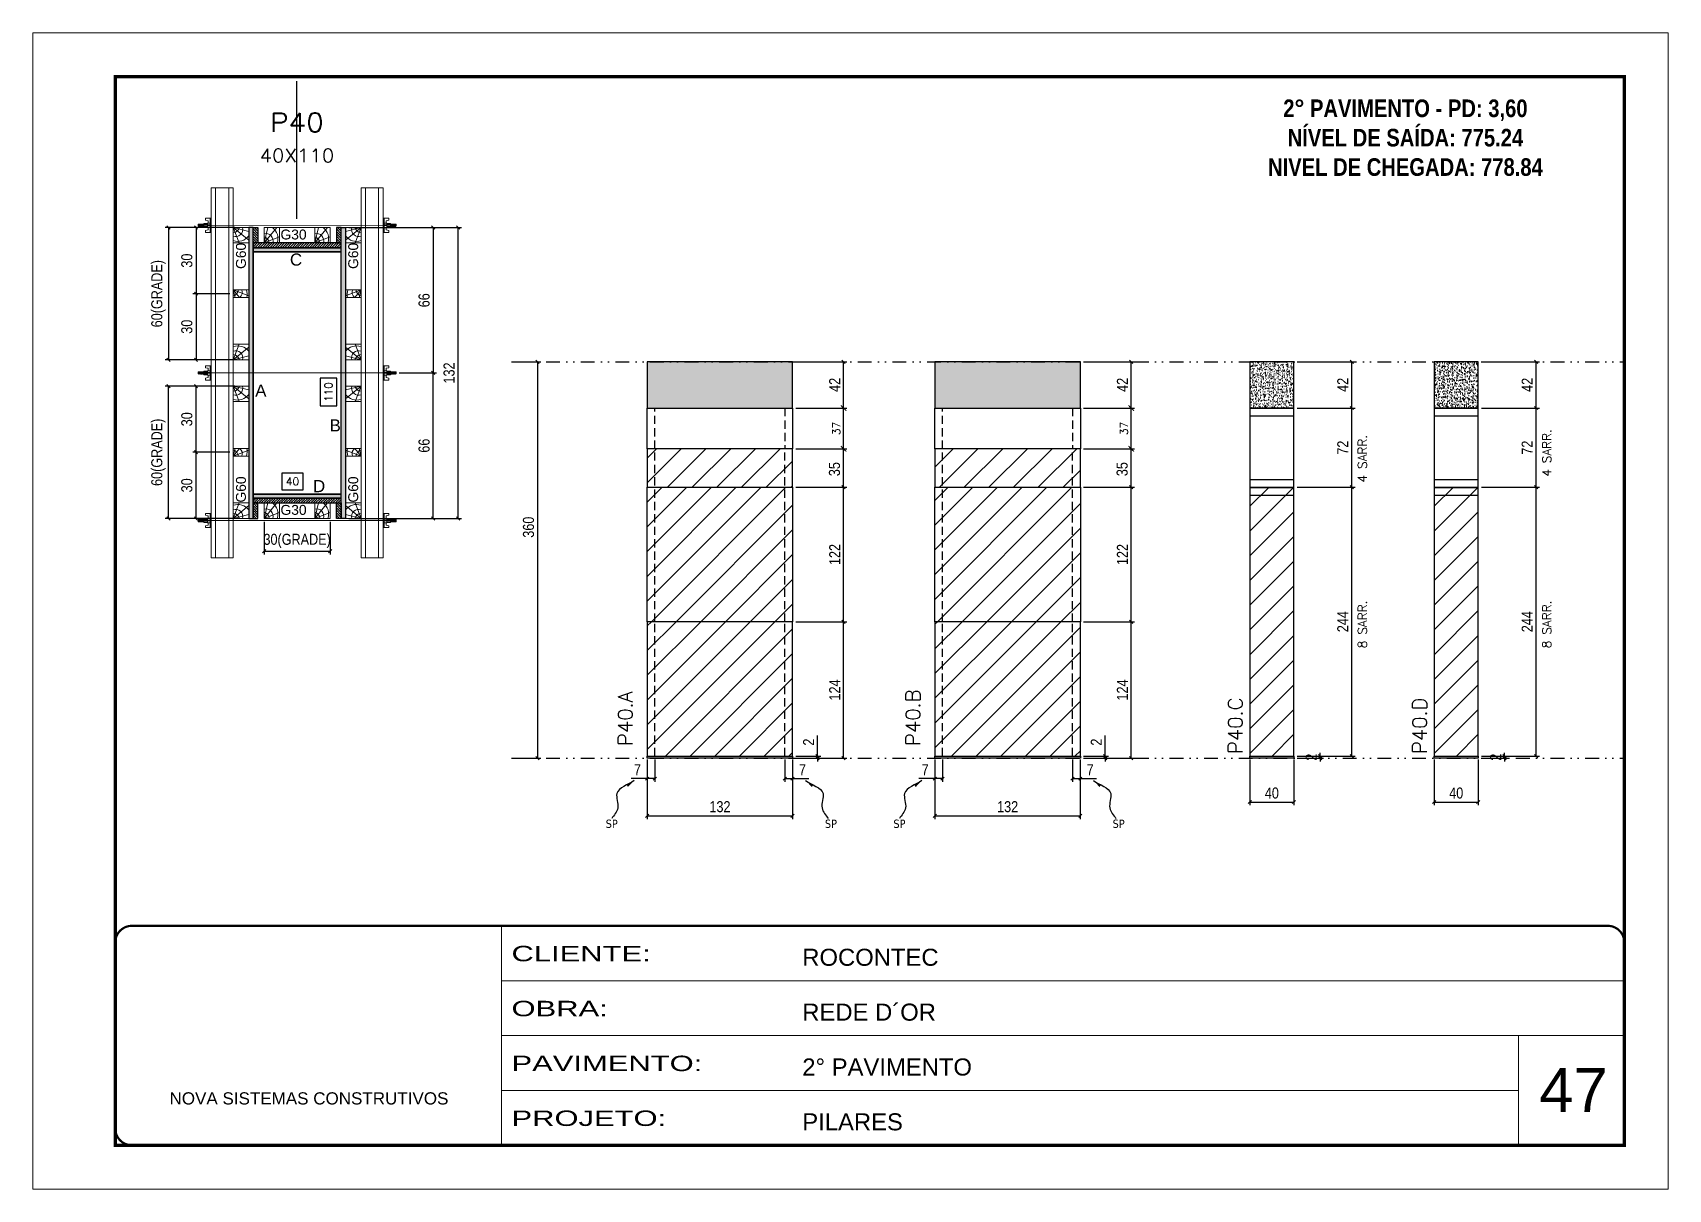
# Model space of a CAD drawing. Extents: x 2949 to 9203, y -16089 to 12527.
# Drawn here: x 6133 to 7618, y -1158 to -108 of the extents above; entities that cross this region are included whole.
import ezdxf
from ezdxf.enums import TextEntityAlignment as Align

# ---------------------------------------------------------------- set-up
doc = ezdxf.new("R2010")
doc.units = 0
for name, pattern in [('CONTINUO', [0]), ('DASHED', [0.75, 0.5, -0.25]), ('DIVIDE2', [0.625, 0.25, -0.125, 0, -0.125, 0, -0.125]), ('HIDDEN', [0.375, 0.25, -0.125])]:
    doc.linetypes.add(name, pattern=pattern)
for name, color, linetype, lineweight in [('CARIMBO', 255, 'Continuous', 9), ('Folhas', 255, 'Continuous', 9), ('Hachura', 251, 'Continuous', 9), ('Madeira', 126, 'Continuous', 18), ('Perfil Metálico', 224, 'Continuous', 18), ('SARRAFO DE PRESSAO', 251, 'DASHED', 9), ('Texto Seção', 7, 'Continuous', 15)]:
    doc.layers.add(name, color=color, linetype=linetype, lineweight=lineweight)
for name, color, linetype in [('CHAPA', 1, 'Continuous'), ('COTA', 241, 'Continuous'), ('cotas', 4, 'Continuous'), ('FUNDOS', 1, 'Continuous'), ('MEIO_PONT', 93, 'Continuous'), ('NOMENCLATURA', 7, 'Continuous'), ('Nível', 160, 'Continuous'), ('Painéis', 200, 'Continuous'), ('SARR_2.2x7', 40, 'Continuous'), ('SARRAFO', 251, 'Continuous'), ('Sarrafo de Pressão', 42, 'HIDDEN'), ('texto', 7, 'Continuous'), ('Texto de Titulo', 7, 'Continuous'), ('Texto Qtd Sarr', 242, 'Continuous'), ('TEXTO_GERAL', 7, 'Continuous')]:
    doc.layers.add(name, color=color, linetype=linetype)
doc.styles.add('ARIAL', font='arial.ttf')
doc.styles.add('COTA TECNICA', font='techl___.ttf', dxfattribs={"height": 10})
doc.styles.add('COTA TECNICA 2X', font='techl___.ttf', dxfattribs={"height": 10})
doc.styles.add('COTA TECNICA-50', font='techl___.ttf', dxfattribs={"height": 10})
doc.styles.add('REGUA-120', font='ROMANS.shx', dxfattribs={"height": 15})
doc.styles.add('ROMANC', font='techb___.ttf', dxfattribs={"height": 2.5})
doc.styles.add('ROMANS', font='romans.shx')
doc.styles.add('SANSSERIF', font='sas_____.pfb')
doc.styles.get("Standard").update_dxf_attribs({"font": 'arial.ttf'})
doc.styles.add('Tecnologia', font='')
doc.styles.get('Tecnologia').set_extended_font_data('Forgotten Futurist')
doc.dimstyles.new('COTA PAINEL-50', dxfattribs={"dimtxt": 10, "dimasz": 3, "dimexe": 3, "dimexo": 3, "dimgap": 3, "dimtad": 1, "dimdec": 1, "dimzin": 12, "dimdsep": 46, "dimtxsty": 'COTA TECNICA-50', "dimblk1": 'OBLIQUE', "dimblk2": 'OBLIQUE', "dimsah": 1, "dimcen": 0.9, "dimclrd": 4, "dimclre": 4, "dimclrt": 240, "dimadec": 1, "dimazin": 3, "dimtfac": 1, "dimtdec": 1, "dimtmove": 0, "dimatfit": 3, "dimfxl": 1, "dimtolj": 1, "dimtzin": 12, "dimarcsym": 0})
doc.dimstyles.new('Cota Paínel', dxfattribs={"dimtxt": 7, "dimasz": 5, "dimexe": 3, "dimexo": 3, "dimgap": 3, "dimtad": 1, "dimdec": 1, "dimzin": 12, "dimdsep": 46, "dimtxsty": 'ROMANS', "dimblk": 'ARCHTICK', "dimcen": 0, "dimclrd": 4, "dimclre": 4, "dimclrt": 1, "dimadec": 1, "dimazin": 3, "dimtfac": 1, "dimtdec": 1, "dimtmove": 0, "dimatfit": 3, "dimldrblk": 'OBLIQUE', "dimfxl": 1, "dimtolj": 1, "dimtzin": 12, "dimarcsym": 0})
doc.dimstyles.new('PAINEL', dxfattribs={"dimtxt": 10, "dimasz": 3, "dimexe": 3, "dimexo": 3, "dimgap": 3, "dimtad": 1, "dimdec": 1, "dimzin": 12, "dimdsep": 46, "dimtxsty": 'COTA TECNICA', "dimblk1": 'OBLIQUE', "dimblk2": 'OBLIQUE', "dimsah": 1, "dimcen": 0.9, "dimclrd": 4, "dimclre": 4, "dimclrt": 240, "dimadec": 1, "dimazin": 3, "dimtfac": 1, "dimtdec": 1, "dimtmove": 0, "dimatfit": 3, "dimfxl": 1, "dimtolj": 1, "dimtzin": 12, "dimarcsym": 0})
doc.dimstyles.new('SECAO PILAR', dxfattribs={"dimtxt": 10, "dimasz": 3, "dimexe": 3, "dimexo": 3, "dimgap": 3, "dimtad": 1, "dimdec": 1, "dimlfac": 0.5, "dimzin": 12, "dimdsep": 46, "dimtxsty": 'COTA TECNICA 2X', "dimblk1": 'OBLIQUE', "dimblk2": 'OBLIQUE', "dimsah": 1, "dimcen": 0.9, "dimclrd": 256, "dimclre": 256, "dimclrt": 256, "dimadec": 1, "dimazin": 3, "dimtfac": 1, "dimtdec": 1, "dimtmove": 0, "dimatfit": 3, "dimfxl": 1, "dimtolj": 1, "dimtzin": 12, "dimarcsym": 0})
doc.dimstyles.new('SECÇÃO 2', dxfattribs={"dimtxt": 7, "dimasz": 6, "dimexe": 0.18, "dimexo": 2, "dimgap": -4, "dimtad": 3, "dimdec": 1, "dimlfac": 0.5, "dimzin": 12, "dimdsep": 46, "dimtxsty": 'ROMANS', "dimblk": 'ARCHTICK', "dimcen": 0.09, "dimse1": 1, "dimse2": 1, "dimsd1": 1, "dimsd2": 1, "dimclrd": 180, "dimclre": 5, "dimclrt": 1, "dimadec": 0, "dimazin": 3, "dimtfac": 1, "dimtdec": 1, "dimtofl": 0, "dimtmove": 0, "dimatfit": 3, "dimldrblk": 'ARCHTICK', "dimfxl": 1, "dimtolj": 1, "dimtzin": 0, "dimarcsym": 0})
doc.dimstyles.get("Standard").update_dxf_attribs({"dimtxt": 0.18, "dimasz": 0.18, "dimexe": 0.18, "dimexo": 0.0625, "dimgap": 0.09, "dimtad": 0, "dimtih": 1, "dimtoh": 1, "dimdec": 4, "dimzin": 0, "dimdsep": 46, "dimtxsty": 'Standard', "dimcen": 0.09, "dimadec": 0, "dimazin": 0, "dimtfac": 1, "dimtdec": 4, "dimtofl": 0, "dimtmove": 0, "dimatfit": 3, "dimfxl": 1, "dimtolj": 1, "dimtzin": 0, "dimarcsym": 0})
pattern_1 = [(45, (-126113.372, -33050.646), (-11.2253202, 11.2253202), [])]
pattern_2 = [(45, (-126168.025, -33050.646), (-11.2253202, 11.2253202), [])]

msp = doc.modelspace()

# ---------------------------------------------------------------- texts
at = {"layer": 'CARIMBO', "style": 'ARIAL'}
msp.add_text('47', height=40, dxfattribs=at).set_placement((7500.39, -1087.45))
at = {"layer": 'NOMENCLATURA', "color": 2, "insert": (7378.86, -141.53), "char_height": 16, "attachment_point": 2, "style": 'ROMANC'}
msp.add_mtext_dynamic_manual_height_columns('\\P2° PAVIMENTO - PD: 3,60\\PNÍVEL DE SAÍDA: 775.24\\PNIVEL DE CHEGADA: 778.84', width=300.2766, gutter_width=1, heights=[0], dxfattribs=at)
at = {"layer": 'texto', "color": 0, "char_height": 7.5, "attachment_point": 5}
for insert in [(6658.24, -825.8), (6857.26, -825.8), (6919.46, -825.8), (7118.48, -825.8)]:
    msp.add_mtext('{\\fTahoma|b0|i0|c0|p34;\\C4;SP}', dxfattribs=dict(at, insert=insert))
at = {"layer": 'Texto Seção', "color": 0, "linetype": 'Continuous', "style": 'SANSSERIF'}
for p in [(6321.58, -322.08), (6423.52, -322.08), (6321.58, -534.15), (6423.52, -534.15)]:
    msp.add_text('G60', height=9, rotation=90, dxfattribs=at).set_placement(p, align=Align.MIDDLE_LEFT)
at = {"layer": 'Texto Seção', "linetype": 'Continuous', "style": 'ROMANS'}
for s, p in [('4 SARR.', (7343.8, -515.93)), ('4 SARR.', (7511.19, -510.75)), ('8 SARR.', (7343.8, -666.41)), ('8 SARR.', (7511.19, -666.41))]:
    msp.add_text(s, height=8, rotation=90, dxfattribs=at).set_placement(p)
at = {"layer": 'Texto Seção', "char_height": 13, "width": 285.3299, "attachment_point": 7, "rotation": 90, "style": 'REGUA-120'}
for s, insert in [('P40.A', (6677.02, -755.06)), ('P40.B', (6938.24, -755.06)), ('P40.C', (7230.98, -762.38)), ('P40.D', (7398.37, -762.38))]:
    msp.add_mtext(s, dxfattribs=dict(at, insert=insert))
at = {"layer": 'TEXTO_GERAL', "style": 'ARIAL'}
for s, p in [('C', (6371.61, -313.55)), ('A', (6339.66, -432.48)), ('B', (6407.16, -464.11)), ('D', (6392.56, -519.23))]:
    msp.add_text(s, height=11, dxfattribs=at).set_placement(p, align=Align.MIDDLE_CENTER)
at = {"layer": 'TEXTO_GERAL', "color": 0, "linetype": 'Continuous', "char_height": 9, "width": 285.3299, "attachment_point": 7, "style": 'SANSSERIF'}
for insert in [(6357.47, -295.42), (6357.47, -545.42)]:
    msp.add_mtext('G30', dxfattribs=dict(at, insert=insert))

# ---------------------------------------------------------------- blocks, each defined once
blk = doc.blocks.new('9999999999')
at = {"color": 30, "linetype": 'CONTINUO'}
for p, q in [((98564.6, 34230.2), (98564.6, 34429.4)), ((98564.6, 34379.6), (99584, 34379.6)), ((98564.6, 34329.8), (99488, 34329.8)), ((99584, 34329.8), (99488, 34329.8)), ((99488, 34329.8), (99488, 34230.2)), ((98564.6, 34280), (99488, 34280))]:
    blk.add_line(p, q, dxfattribs=at)
at = {"color": 30, "linetype": 'CONTINUO', "const_width": 2}
blk.add_lwpolyline([(99584, 34230.2), (99584, 34414.4, 0.414214), (99569, 34429.4), (98229, 34429.4, 0.414214), (98214, 34414.4), (98214, 34245.2, 0.414214), (98229, 34230.2), (99584, 34230.2)], format="xyb", dxfattribs=at)
at = {"layer": 'Folhas'}
blk.add_lwpolyline([(98139, 34190.2), (99624, 34190.2), (99624, 35240.2), (98139, 35240.2)], close=True, dxfattribs=at)
at = {"layer": 'Folhas', "color": 30, "const_width": 3}
blk.add_lwpolyline([(98214, 34230.2), (99584, 34230.2), (99584, 35200.2), (98214, 35200.2)], close=True, dxfattribs=at)
at = {"color": 7, "linetype": 'Continuous', "ltscale": 5, "style": 'ARIAL'}
for s, height, p in [('ROCONTEC', 15.48, (98837.7, 34393.1)), ('REDE D´OR', 15.48, (98837.7, 34343.3)), ('2° PAVIMENTO', 15.483, (98837.7, 34293.5)), ('NOVA SISTEMAS CONSTRUTIVOS', 11.059, (98263.2, 34267.2)), ('PILARES', 15.48, (98837.7, 34243.7))]:
    blk.add_text(s, height=height, dxfattribs=at).set_placement(p)
at = {"layer": 'Folhas', "color": 7, "style": 'Tecnologia', "width": 1.5}
for s, p in [('CLIENTE:', (98573.7, 34397.2)), ('OBRA:', (98573.7, 34347.3)), ('PAVIMENTO:', (98573.7, 34297.5)), ('PROJETO:', (98573.7, 34247.7))]:
    blk.add_text(s, height=14, dxfattribs=at).set_placement(p)
blk = doc.blocks.new('_Oblique')
at = {"color": 0, "linetype": 'ByBlock', "lineweight": -2}
blk.add_line((-0.5, -0.5), (0.5, 0.5), dxfattribs=at)
blk = doc.blocks.new('*D1670')
at = {"layer": 'cotas', "color": 4, "linetype": 'ByBlock', "lineweight": -2, "transparency": 16777216}
for p, q in [((6570.2, -406.3), (6593.9, -406.3)), ((6590.9, -406.3), (6590.9, -766.3)), ((6570.2, -766.3), (6593.9, -766.3))]:
    blk.add_line(p, q, dxfattribs=at)
at = {"layer": 'Defpoints', "color": 0, "linetype": 'ByBlock', "transparency": 16777216}
for p in [(6567.2, -406.3), (6567.2, -766.3), (6590.9, -766.3)]:
    blk.add_point(p, dxfattribs=at)
at = {"layer": 'cotas', "color": 4, "linetype": 'ByBlock', "lineweight": -2, "transparency": 16777216, "xscale": 3, "yscale": 3, "zscale": 3}
for p, rotation in [((6590.9, -406.3), 90), ((6590.9, -766.3), 270)]:
    blk.add_blockref('_Oblique', p, dxfattribs=dict(at, rotation=rotation))
at = {"layer": 'cotas', "color": 240, "linetype": 'ByBlock', "transparency": 16777216, "insert": (6582.7, -556.5), "char_height": 10, "attachment_point": 5, "rotation": 90, "style": 'COTA TECNICA'}
blk.add_mtext('\\A1;360', dxfattribs=at)
blk = doc.blocks.new('titulo1')
at = {"layer": 'Defpoints', "color": 252, "linetype": 'HIDDEN', "ltscale": 2}
blk.add_line((0, 0), (0, 125), dxfattribs=at)
at = {"layer": 'Defpoints', "style": 'ROMANS', "oblique": 15}
blk.add_attdef('FOLHA', text='', height=10, dxfattribs=at).set_placement((0, 15.6), align=Align.MIDDLE_CENTER)
at = {"layer": 'Texto Qtd Sarr', "color": 3, "style": 'ROMANS', "oblique": 15}
for tag, height, p in [('TITULO', 17, (0, 71.4)), ('SEÇÃO', 12, (0, 41.5))]:
    blk.add_attdef(tag, text='', height=height, dxfattribs=at).set_placement(p, align=Align.MIDDLE_CENTER)
blk = doc.blocks.new('*D1660')
at = {"layer": 'COTA', "color": 180, "lineweight": -2, "transparency": 16777216}
for p, q in [((6408.6, -421.3), (6393.6, -421.3)), ((6393.6, -421.3), (6393.6, -446.3)), ((6408.6, -446.3), (6408.6, -421.3)), ((6393.6, -446.3), (6408.6, -446.3))]:
    blk.add_line(p, q, dxfattribs=at)
at = {"layer": 'Defpoints', "color": 0, "transparency": 16777216}
for p in [(6412.6, -306.5), (6412.6, -306.5), (6412.6, -526.5)]:
    blk.add_point(p, dxfattribs=at)
at = {"layer": 'COTA', "color": 1, "transparency": 16777216, "insert": (6401.1, -433.8), "char_height": 7, "attachment_point": 5, "rotation": 90, "style": 'ROMANS'}
blk.add_mtext('\\A1;110', dxfattribs=at)
blk = doc.blocks.new('_ArchTick')
at = {"color": 0, "linetype": 'ByBlock', "const_width": 0.15}
blk.add_lwpolyline([(-0.5, -0.5), (0.5, 0.5)], dxfattribs=at)
blk = doc.blocks.new('*D1654')
at = {"layer": 'COTA', "lineweight": -2, "transparency": 16777216}
for p, q in [((6419.6, -284.5), (6521.8, -284.5)), ((6518.8, -548.5), (6518.8, -284.5)), ((6419.6, -548.5), (6521.8, -548.5))]:
    blk.add_line(p, q, dxfattribs=at)
at = {"layer": 'Defpoints', "color": 0, "transparency": 16777216}
for p in [(6416.6, -284.5), (6518.8, -284.5), (6416.6, -548.5)]:
    blk.add_point(p, dxfattribs=at)
at = {"layer": 'COTA', "lineweight": -2, "transparency": 16777216, "xscale": 3, "yscale": 3, "zscale": 3}
for p, rotation in [((6518.8, -284.5), 90), ((6518.8, -548.5), 270)]:
    blk.add_blockref('_Oblique', p, dxfattribs=dict(at, rotation=rotation))
at = {"layer": 'COTA', "transparency": 16777216, "insert": (6510.6, -416.5), "char_height": 10, "attachment_point": 5, "rotation": 90, "style": 'COTA TECNICA 2X'}
blk.add_mtext('\\A1;132', dxfattribs=at)
blk = doc.blocks.new('*D1655')
at = {"layer": 'COTA', "lineweight": -2, "transparency": 16777216}
for p, q in [((6465.4, -416.5), (6499, -416.5)), ((6496, -548.5), (6496, -416.5)), ((6453.6, -548.5), (6499, -548.5))]:
    blk.add_line(p, q, dxfattribs=at)
at = {"layer": 'Defpoints', "color": 0, "transparency": 16777216}
for p in [(6462.4, -416.5), (6496, -416.5), (6450.6, -548.5)]:
    blk.add_point(p, dxfattribs=at)
at = {"layer": 'COTA', "lineweight": -2, "transparency": 16777216, "xscale": 3, "yscale": 3, "zscale": 3}
for p, rotation in [((6496, -416.5), 90), ((6496, -548.5), 270)]:
    blk.add_blockref('_Oblique', p, dxfattribs=dict(at, rotation=rotation))
at = {"layer": 'COTA', "transparency": 16777216, "insert": (6487.9, -482.5), "char_height": 10, "attachment_point": 5, "rotation": 90, "style": 'COTA TECNICA 2X'}
blk.add_mtext('\\A1;66', dxfattribs=at)
blk = doc.blocks.new('*D1656')
at = {"layer": 'COTA', "lineweight": -2, "transparency": 16777216}
for p, q in [((6453.6, -284.5), (6499, -284.5)), ((6496, -284.5), (6496, -416.5)), ((6465.4, -416.5), (6499, -416.5))]:
    blk.add_line(p, q, dxfattribs=at)
at = {"layer": 'Defpoints', "color": 0, "transparency": 16777216}
for p in [(6450.6, -284.5), (6462.4, -416.5), (6496, -416.5)]:
    blk.add_point(p, dxfattribs=at)
at = {"layer": 'COTA', "lineweight": -2, "transparency": 16777216, "xscale": 3, "yscale": 3, "zscale": 3}
for p, rotation in [((6496, -284.5), 90), ((6496, -416.5), 270)]:
    blk.add_blockref('_Oblique', p, dxfattribs=dict(at, rotation=rotation))
at = {"layer": 'COTA', "transparency": 16777216, "insert": (6487.9, -350.5), "char_height": 10, "attachment_point": 5, "rotation": 90, "style": 'COTA TECNICA 2X'}
blk.add_mtext('\\A1;66', dxfattribs=at)
blk = doc.blocks.new('*D1657')
at = {"layer": 'COTA', "color": 180, "lineweight": -2, "transparency": 16777216}
for p, q in [((6378.1, -507.5), (6358.8, -507.5)), ((6358.8, -507.5), (6358.8, -522.5)), ((6378.1, -522.5), (6378.1, -507.5)), ((6358.8, -522.5), (6378.1, -522.5))]:
    blk.add_line(p, q, dxfattribs=at)
at = {"layer": 'Defpoints', "color": 0, "transparency": 16777216}
for p in [(6332.6, -526.5), (6332.6, -526.5), (6412.6, -526.5)]:
    blk.add_point(p, dxfattribs=at)
at = {"layer": 'COTA', "color": 1, "transparency": 16777216, "insert": (6368.4, -515), "char_height": 7, "attachment_point": 5, "style": 'ROMANS'}
blk.add_mtext('\\A1;40', dxfattribs=at)
blk = doc.blocks.new('C')
at = {"layer": 'Hachura', "color": 0}
for p, q in [((0, 3.22), (0, -3.22)), ((0.45, 3.22), (0, 3.22)), ((0.46, 3.16), (0, 3.16)), ((0.46, 3.05), (0, 3.05)), ((0.46, 2.88), (0, 2.88)), ((0, 2.75), (0, -1.16)), ((0.46, 2.65), (0, 2.65)), ((0.46, 2.23), (0, 2.23)), ((0.46, 1.51), (0, 1.51)), ((0.39, 0.49), (0.17, 0.49)), ((0.45, -3.23), (0.45, 3.22)), ((0.45, 3.22), (2.58, 3.22)), ((1.74, 0.97), (0.45, 0.97)), ((1.45, 0.1), (0.45, 0.1)), ((1.35, 1.94), (1.35, 0.96)), ((2.58, 2.39), (1.47, 2.09)), ((1.74, -0.97), (1.74, 0.97)), ((1.74, 0.97), (1.74, 0.84)), ((1.74, 0.97), (1.74, 0.84)), ((1.74, 0.84), (3.35, 0.84)), ((3.35, 0.45), (1.74, 0.45)), ((2.58, 3.22), (2.58, 2.39)), ((3.32, 0.84), (3.32, -0.84)), ((3.35, 0.84), (3.35, -0.84)), ((3.68, 0.45), (3.35, 0.45)), ((3.84, -0.52), (3.35, 0.45)), ((3.35, 0.06), (3.67, -0.57)), ((3.68, 0.45), (4.16, -0.52)), ((3.72, 0.5), (4.25, -0.57)), ((4.37, -0.55), (3.83, 0.53)), ((4.15, 0.45), (3.93, 0.45)), ((4.42, -0.52), (3.93, 0.45)), ((4.15, 0.45), (4.26, 0.45)), ((4.26, 0.45), (4.74, -0.52)), ((4.3, 0.5), (4.83, -0.57)), ((4.95, -0.55), (4.41, 0.53)), ((4.51, 0.45), (4.84, 0.45)), ((5, -0.52), (4.51, 0.45)), ((4.84, 0.45), (5.32, -0.52)), ((4.88, 0.5), (5.41, -0.57)), ((5.53, -0.55), (4.99, 0.53)), ((5.58, -0.52), (5.09, 0.45)), ((5.42, 0.45), (5.09, 0.45)), ((5.58, -0.52), (5.09, 0.45)), ((5.42, 0.45), (5.74, -0.19)), ((5.46, 0.5), (5.74, -0.07)), ((5.74, 0.19), (5.57, 0.53)), ((5.74, 0.32), (5.68, 0.45)), ((5.68, 0.45), (5.74, 0.45)), ((5.74, 0.45), (5.9, 0.29)), ((5.74, 0.45), (5.74, -0.52)), ((5.9, -0.36), (5.9, 0.29)), ((0.45, 0), (0, 0)), ((0.46, -1.52), (0, -1.52)), ((0.46, -2.23), (0, -2.23)), ((0.46, -2.65), (0, -2.65)), ((0.46, -2.88), (0, -2.88)), ((0.46, -3.05), (0, -3.05)), ((0.46, -3.16), (0, -3.16)), ((0, -3.22), (2.57, -3.22)), ((0.08, -0.48), (0.29, -0.48)), ((0.29, -0.48), (0.4, -0.48)), ((0.45, 0), (0.45, -0.97)), ((0.45, -0.16), (1.45, -0.16)), ((0.45, -0.65), (0.45, -0.32)), ((0.45, -3.23), (0.45, -0.65)), ((0.45, -0.97), (1.74, -0.97)), ((1.35, -1.94), (1.35, -0.97)), ((2.58, -2.39), (1.47, -2.1)), ((3.35, -0.32), (1.74, -0.32)), ((3.35, -0.84), (1.74, -0.84)), ((2.58, -3.23), (2.58, -2.39)), ((3.35, -0.07), (3.58, -0.52)), ((3.35, -0.52), (3.58, -0.52)), ((3.84, -0.52), (4.16, -0.52)), ((4.42, -0.52), (4.74, -0.52)), ((4.63, -0.52), (4.74, -0.52)), ((5, -0.52), (5.32, -0.52)), ((5.58, -0.52), (5.74, -0.52)), ((5.74, -0.52), (5.9, -0.36)), ((5.74, -0.52), (5.74, -0.52))]:
    blk.add_line(p, q, dxfattribs=at)
for centre, radius, start, end in [((1.52, 1.94), 0.161, 104.74356, 180), ((1.44, -0.03), 0.129, 272.69497, 87.30503), ((3.81, 0.39), 0.143, 25.56881, 154.43119), ((4.39, 0.39), 0.143, 25.56881, 154.43119), ((4.97, 0.39), 0.143, 25.56881, 154.43119), ((5.55, 0.39), 0.143, 25.56881, 154.43119), ((0.17, -0.37), 0.174, 221.74404, 317.85924), ((1.52, -1.94), 0.161, 180, 255.25644), ((3.71, -0.4), 0.174, 222.14076, 318.25596), ((4.29, -0.4), 0.174, 222.14076, 318.25596), ((4.87, -0.4), 0.174, 222.14076, 318.25596), ((5.45, -0.4), 0.174, 222.14076, 318.25596), ((5.61, -0.4), 0.174, 317.85924, 318.25596)]:
    blk.add_arc(centre, radius, start, end, dxfattribs=at)
blk = doc.blocks.new('PONTALETE')
at = {"layer": 'Madeira'}
for q in [(2.71, 7), (7, 5.76), (7, 1.74)]:
    blk.add_line((0, 0), q, dxfattribs=at)
blk.add_lwpolyline([(0, 0), (7, 0), (7, 7), (0, 7)], close=True, dxfattribs=at)
for centre, radius, start, end in [((2.04, 0.06), 6.23, 37.28179, 109.09128), ((1.09, 0.9), 3.19, 343.60304, 109.98471), ((-0.21, -0.78), 3.09, 14.63219, 86.0383)]:
    blk.add_arc(centre, radius, start, end, dxfattribs=at)
blk = doc.blocks.new('*D1658')
at = {"layer": 'COTA', "lineweight": -2, "transparency": 16777216}
for p, q in [((6316, -428.5), (6252.9, -428.5)), ((6255.9, -548.5), (6255.9, -428.5)), ((6316, -548.5), (6252.9, -548.5))]:
    blk.add_line(p, q, dxfattribs=at)
at = {"layer": 'Defpoints', "color": 0, "transparency": 16777216}
for p in [(6255.9, -428.5), (6319, -428.5), (6319, -548.5)]:
    blk.add_point(p, dxfattribs=at)
at = {"layer": 'COTA', "lineweight": -2, "transparency": 16777216, "xscale": 3, "yscale": 3, "zscale": 3}
for p, rotation in [((6255.9, -428.5), 90), ((6255.9, -548.5), 270)]:
    blk.add_blockref('_Oblique', p, dxfattribs=dict(at, rotation=rotation))
at = {"layer": 'COTA', "transparency": 16777216, "insert": (6246.7, -488.5), "char_height": 10, "attachment_point": 5, "rotation": 90, "style": 'COTA TECNICA 2X'}
blk.add_mtext('\\A1;60(GRADE)', dxfattribs=at)
blk = doc.blocks.new('*D1665')
at = {"layer": 'COTA', "lineweight": -2, "transparency": 16777216}
for p, q in [((6342.6, -551.5), (6342.6, -581.2)), ((6402.6, -551.5), (6402.6, -581.2)), ((6342.6, -578.2), (6402.6, -578.2))]:
    blk.add_line(p, q, dxfattribs=at)
at = {"layer": 'Defpoints', "color": 0, "transparency": 16777216}
for p in [(6342.6, -548.5), (6402.6, -548.5), (6402.6, -578.2)]:
    blk.add_point(p, dxfattribs=at)
at = {"layer": 'COTA', "lineweight": -2, "transparency": 16777216, "xscale": 3, "yscale": 3, "zscale": 3, "rotation": 180}
blk.add_blockref('_Oblique', (6342.6, -578.2), dxfattribs=at)
at = {"layer": 'COTA', "lineweight": -2, "transparency": 16777216, "xscale": 3, "yscale": 3, "zscale": 3}
blk.add_blockref('_Oblique', (6402.6, -578.2), dxfattribs=at)
at = {"layer": 'COTA', "transparency": 16777216, "insert": (6372.6, -569), "char_height": 10, "attachment_point": 5, "style": 'COTA TECNICA 2X'}
blk.add_mtext('\\A1;30(GRADE)', dxfattribs=at)
blk = doc.blocks.new('MEIO PONTALETE')
at = {"layer": 'Madeira'}
for q in [(2.71, 7), (3.5, 2.88), (3.5, 0.87)]:
    blk.add_line((0, 0), q, dxfattribs=at)
blk.add_lwpolyline([(0, 0), (3.5, 0), (3.5, 7), (0, 7)], close=True, dxfattribs=at)
for centre, radius, start, end in [((2.04, 0.06), 6.23, 76.44987, 109.09128), ((1.09, 0.9), 3.19, 40.90626, 109.98471), ((-0.21, -0.78), 3.09, 14.63219, 86.0383)]:
    blk.add_arc(centre, radius, start, end, dxfattribs=at)
blk = doc.blocks.new('*D1666')
at = {"layer": 'COTA', "lineweight": -2, "transparency": 16777216}
for p, q in [((6311.6, -488.5), (6277.8, -488.5)), ((6280.8, -548.5), (6280.8, -488.5)), ((6311.6, -548.5), (6277.8, -548.5))]:
    blk.add_line(p, q, dxfattribs=at)
at = {"layer": 'Defpoints', "color": 0, "transparency": 16777216}
for p in [(6280.8, -488.5), (6314.6, -488.5), (6314.6, -548.5)]:
    blk.add_point(p, dxfattribs=at)
at = {"layer": 'COTA', "lineweight": -2, "transparency": 16777216, "xscale": 3, "yscale": 3, "zscale": 3}
for p, rotation in [((6280.8, -488.5), 90), ((6280.8, -548.5), 270)]:
    blk.add_blockref('_Oblique', p, dxfattribs=dict(at, rotation=rotation))
at = {"layer": 'COTA', "transparency": 16777216, "insert": (6272.5, -518.5), "char_height": 10, "attachment_point": 5, "rotation": 90, "style": 'COTA TECNICA 2X'}
blk.add_mtext('\\A1;30', dxfattribs=at)
blk = doc.blocks.new('*D1667')
at = {"layer": 'COTA', "lineweight": -2, "transparency": 16777216}
for p, q in [((6311.6, -428.5), (6277.8, -428.5)), ((6280.8, -488.5), (6280.8, -428.5)), ((6311.6, -488.5), (6277.8, -488.5))]:
    blk.add_line(p, q, dxfattribs=at)
at = {"layer": 'Defpoints', "color": 0, "transparency": 16777216}
for p in [(6280.8, -428.5), (6314.6, -428.5), (6314.6, -488.5)]:
    blk.add_point(p, dxfattribs=at)
at = {"layer": 'COTA', "lineweight": -2, "transparency": 16777216, "xscale": 3, "yscale": 3, "zscale": 3}
for p, rotation in [((6280.8, -428.5), 90), ((6280.8, -488.5), 270)]:
    blk.add_blockref('_Oblique', p, dxfattribs=dict(at, rotation=rotation))
at = {"layer": 'COTA', "transparency": 16777216, "insert": (6272.5, -458.5), "char_height": 10, "attachment_point": 5, "rotation": 90, "style": 'COTA TECNICA 2X'}
blk.add_mtext('\\A1;30', dxfattribs=at)
blk = doc.blocks.new('*D1659')
at = {"layer": 'COTA', "lineweight": -2, "transparency": 16777216}
for p, q in [((6316, -284.5), (6252.9, -284.5)), ((6255.9, -284.5), (6255.9, -404.5)), ((6316, -404.5), (6252.9, -404.5))]:
    blk.add_line(p, q, dxfattribs=at)
at = {"layer": 'Defpoints', "color": 0, "transparency": 16777216}
for p in [(6319, -284.5), (6255.9, -404.5), (6319, -404.5)]:
    blk.add_point(p, dxfattribs=at)
at = {"layer": 'COTA', "lineweight": -2, "transparency": 16777216, "xscale": 3, "yscale": 3, "zscale": 3}
for p, rotation in [((6255.9, -284.5), 90), ((6255.9, -404.5), 270)]:
    blk.add_blockref('_Oblique', p, dxfattribs=dict(at, rotation=rotation))
at = {"layer": 'COTA', "transparency": 16777216, "insert": (6246.7, -344.5), "char_height": 10, "attachment_point": 5, "rotation": 90, "style": 'COTA TECNICA 2X'}
blk.add_mtext('\\A1;60(GRADE)', dxfattribs=at)
blk = doc.blocks.new('*D1668')
at = {"layer": 'COTA', "lineweight": -2, "transparency": 16777216}
for p, q in [((6311.6, -284.5), (6277.8, -284.5)), ((6280.8, -284.5), (6280.8, -344.5)), ((6311.6, -344.5), (6277.8, -344.5))]:
    blk.add_line(p, q, dxfattribs=at)
at = {"layer": 'Defpoints', "color": 0, "transparency": 16777216}
for p in [(6314.6, -284.5), (6280.8, -344.5), (6314.6, -344.5)]:
    blk.add_point(p, dxfattribs=at)
at = {"layer": 'COTA', "lineweight": -2, "transparency": 16777216, "xscale": 3, "yscale": 3, "zscale": 3}
for p, rotation in [((6280.8, -284.5), 90), ((6280.8, -344.5), 270)]:
    blk.add_blockref('_Oblique', p, dxfattribs=dict(at, rotation=rotation))
at = {"layer": 'COTA', "transparency": 16777216, "insert": (6272.5, -314.5), "char_height": 10, "attachment_point": 5, "rotation": 90, "style": 'COTA TECNICA 2X'}
blk.add_mtext('\\A1;30', dxfattribs=at)
blk = doc.blocks.new('*D1669')
at = {"layer": 'COTA', "lineweight": -2, "transparency": 16777216}
for p, q in [((6311.6, -344.5), (6277.8, -344.5)), ((6280.8, -344.5), (6280.8, -404.5)), ((6311.6, -404.5), (6277.8, -404.5))]:
    blk.add_line(p, q, dxfattribs=at)
at = {"layer": 'Defpoints', "color": 0, "transparency": 16777216}
for p in [(6314.6, -344.5), (6280.8, -404.5), (6314.6, -404.5)]:
    blk.add_point(p, dxfattribs=at)
at = {"layer": 'COTA', "lineweight": -2, "transparency": 16777216, "xscale": 3, "yscale": 3, "zscale": 3}
for p, rotation in [((6280.8, -344.5), 90), ((6280.8, -404.5), 270)]:
    blk.add_blockref('_Oblique', p, dxfattribs=dict(at, rotation=rotation))
at = {"layer": 'COTA', "transparency": 16777216, "insert": (6272.5, -374.5), "char_height": 10, "attachment_point": 5, "rotation": 90, "style": 'COTA TECNICA 2X'}
blk.add_mtext('\\A1;30', dxfattribs=at)
blk = doc.blocks.new('*D1630')
at = {"layer": 'COTA', "color": 4, "lineweight": -2, "transparency": 16777216}
for p, q in [((7280.6, -520.3), (7333.1, -520.3)), ((7330.1, -764.3), (7330.1, -520.3)), ((7280.6, -764.3), (7333.1, -764.3))]:
    blk.add_line(p, q, dxfattribs=at)
at = {"layer": 'Defpoints', "color": 0, "transparency": 16777216}
for p in [(7277.6, -520.3), (7330.1, -520.3), (7277.6, -764.3)]:
    blk.add_point(p, dxfattribs=at)
at = {"layer": 'COTA', "color": 4, "lineweight": -2, "transparency": 16777216, "xscale": 3, "yscale": 3, "zscale": 3}
for p, rotation in [((7330.1, -520.3), 90), ((7330.1, -764.3), 270)]:
    blk.add_blockref('_Oblique', p, dxfattribs=dict(at, rotation=rotation))
at = {"layer": 'COTA', "color": 240, "transparency": 16777216, "insert": (7322, -642.3), "char_height": 10, "attachment_point": 5, "rotation": 90, "style": 'COTA TECNICA'}
blk.add_mtext('\\A1;244', dxfattribs=at)
blk = doc.blocks.new('*D1631')
at = {"layer": 'COTA', "color": 4, "lineweight": -2, "transparency": 16777216}
for p, q in [((7280.6, -406.3), (7333.1, -406.3)), ((7330.1, -448.3), (7330.1, -406.3)), ((7280.6, -448.3), (7333.1, -448.3))]:
    blk.add_line(p, q, dxfattribs=at)
at = {"layer": 'Defpoints', "color": 0, "transparency": 16777216}
for p in [(7277.6, -406.3), (7330.1, -406.3), (7277.6, -448.3)]:
    blk.add_point(p, dxfattribs=at)
at = {"layer": 'COTA', "color": 4, "lineweight": -2, "transparency": 16777216, "xscale": 3, "yscale": 3, "zscale": 3}
for p, rotation in [((7330.1, -406.3), 90), ((7330.1, -448.3), 270)]:
    blk.add_blockref('_Oblique', p, dxfattribs=dict(at, rotation=rotation))
at = {"layer": 'COTA', "color": 240, "transparency": 16777216, "insert": (7322, -427.3), "char_height": 10, "attachment_point": 5, "rotation": 90, "style": 'COTA TECNICA'}
blk.add_mtext('\\A1;42', dxfattribs=at)
blk = doc.blocks.new('*D1632')
at = {"layer": 'COTA', "color": 4, "lineweight": -2, "transparency": 16777216}
for p, q in [((7237.6, -767.3), (7237.6, -809)), ((7277.6, -767.3), (7277.6, -809)), ((7237.6, -806), (7277.6, -806))]:
    blk.add_line(p, q, dxfattribs=at)
at = {"layer": 'Defpoints', "color": 0, "transparency": 16777216}
for p in [(7237.6, -764.3), (7277.6, -764.3), (7277.6, -806)]:
    blk.add_point(p, dxfattribs=at)
at = {"layer": 'COTA', "color": 4, "lineweight": -2, "transparency": 16777216, "xscale": 3, "yscale": 3, "zscale": 3, "rotation": 180}
blk.add_blockref('_Oblique', (7237.6, -806), dxfattribs=at)
at = {"layer": 'COTA', "color": 4, "lineweight": -2, "transparency": 16777216, "xscale": 3, "yscale": 3, "zscale": 3}
blk.add_blockref('_Oblique', (7277.6, -806), dxfattribs=at)
at = {"layer": 'COTA', "color": 240, "transparency": 16777216, "insert": (7257.6, -797.9), "char_height": 10, "attachment_point": 5, "style": 'COTA TECNICA'}
blk.add_mtext('\\A1;40', dxfattribs=at)
blk = doc.blocks.new('*D1661')
at = {"layer": 'COTA', "color": 4, "linetype": 'ByBlock', "lineweight": -2, "transparency": 16777216}
for p, q in [((7280.6, -448.3), (7333.1, -448.3)), ((7330.1, -520.3), (7330.1, -448.3)), ((7280.6, -520.3), (7333.1, -520.3))]:
    blk.add_line(p, q, dxfattribs=at)
at = {"layer": 'Defpoints', "color": 0, "linetype": 'ByBlock', "transparency": 16777216}
for p in [(7277.6, -448.3), (7330.1, -448.3), (7277.6, -520.3)]:
    blk.add_point(p, dxfattribs=at)
at = {"layer": 'COTA', "color": 4, "linetype": 'ByBlock', "lineweight": -2, "transparency": 16777216, "xscale": 3, "yscale": 3, "zscale": 3}
for p, rotation in [((7330.1, -448.3), 90), ((7330.1, -520.3), 270)]:
    blk.add_blockref('_Oblique', p, dxfattribs=dict(at, rotation=rotation))
at = {"layer": 'COTA', "color": 240, "linetype": 'ByBlock', "transparency": 16777216, "insert": (7322, -484.3), "char_height": 10, "attachment_point": 5, "rotation": 90, "style": 'COTA TECNICA'}
blk.add_mtext('\\A1;72', dxfattribs=at)
blk = doc.blocks.new('*D1633')
at = {"layer": 'COTA', "color": 4, "lineweight": -2, "transparency": 16777216}
for p, q in [((7280.6, -764.3), (7304.4, -764.3)), ((7280.6, -766.3), (7304.4, -766.3)), ((7301.4, -764.3), (7301.4, -761.3)), ((7301.4, -766.3), (7301.4, -764.3)), ((7301.4, -766.3), (7301.4, -769.3))]:
    blk.add_line(p, q, dxfattribs=at)
at = {"layer": 'Defpoints', "color": 0, "transparency": 16777216}
for p in [(7277.6, -764.3), (7277.6, -766.3), (7301.4, -764.3)]:
    blk.add_point(p, dxfattribs=at)
at = {"layer": 'COTA', "color": 4, "lineweight": -2, "transparency": 16777216, "xscale": 3, "yscale": 3, "zscale": 3}
for p, rotation in [((7301.4, -764.3), 270), ((7301.4, -766.3), 90)]:
    blk.add_blockref('_Oblique', p, dxfattribs=dict(at, rotation=rotation))
at = {"layer": 'COTA', "color": 240, "transparency": 16777216, "insert": (7293.4, -765.3), "char_height": 10, "attachment_point": 5, "rotation": 90, "style": 'COTA TECNICA-50'}
blk.add_mtext('\\A1;2', dxfattribs=at)
blk = doc.blocks.new('*D1634')
at = {"layer": 'COTA', "color": 4, "lineweight": -2, "transparency": 16777216}
for p, q in [((6690.5, -767.3), (6690.5, -821.5)), ((6822.5, -767.3), (6822.5, -821.5)), ((6690.5, -818.5), (6822.5, -818.5))]:
    blk.add_line(p, q, dxfattribs=at)
at = {"layer": 'Defpoints', "color": 0, "transparency": 16777216}
for p in [(6690.5, -764.3), (6822.5, -764.3), (6822.5, -818.5)]:
    blk.add_point(p, dxfattribs=at)
at = {"layer": 'COTA', "color": 4, "lineweight": -2, "transparency": 16777216, "xscale": 3, "yscale": 3, "zscale": 3, "rotation": 180}
blk.add_blockref('_Oblique', (6690.5, -818.5), dxfattribs=at)
at = {"layer": 'COTA', "color": 4, "lineweight": -2, "transparency": 16777216, "xscale": 3, "yscale": 3, "zscale": 3}
blk.add_blockref('_Oblique', (6822.5, -818.5), dxfattribs=at)
at = {"layer": 'COTA', "color": 240, "transparency": 16777216, "insert": (6756.5, -810.3), "char_height": 10, "attachment_point": 5, "style": 'COTA TECNICA'}
blk.add_mtext('\\A1;132', dxfattribs=at)
blk = doc.blocks.new('*D1635')
at = {"layer": 'COTA', "color": 4, "lineweight": -2, "transparency": 16777216}
for p, q in [((6825.5, -406.3), (6871.7, -406.3)), ((6868.7, -448.3), (6868.7, -406.3)), ((6825.5, -448.3), (6871.7, -448.3))]:
    blk.add_line(p, q, dxfattribs=at)
at = {"layer": 'Defpoints', "color": 0, "transparency": 16777216}
for p in [(6822.5, -406.3), (6868.7, -406.3), (6822.5, -448.3)]:
    blk.add_point(p, dxfattribs=at)
at = {"layer": 'COTA', "color": 4, "lineweight": -2, "transparency": 16777216, "xscale": 3, "yscale": 3, "zscale": 3}
for p, rotation in [((6868.7, -406.3), 90), ((6868.7, -448.3), 270)]:
    blk.add_blockref('_Oblique', p, dxfattribs=dict(at, rotation=rotation))
at = {"layer": 'COTA', "color": 240, "transparency": 16777216, "insert": (6860.7, -427.3), "char_height": 10, "attachment_point": 5, "rotation": 90, "style": 'COTA TECNICA'}
blk.add_mtext('\\A1;42', dxfattribs=at)
blk = doc.blocks.new('*D1636')
at = {"layer": 'COTA', "color": 4, "lineweight": -2, "transparency": 16777216}
for p, q in [((6825.5, -642.3), (6871.7, -642.3)), ((6868.7, -766.3), (6868.7, -642.3)), ((6825.5, -766.3), (6871.7, -766.3))]:
    blk.add_line(p, q, dxfattribs=at)
at = {"layer": 'Defpoints', "color": 0, "transparency": 16777216}
for p in [(6822.5, -642.3), (6868.7, -642.3), (6822.5, -766.3)]:
    blk.add_point(p, dxfattribs=at)
at = {"layer": 'COTA', "color": 4, "lineweight": -2, "transparency": 16777216, "xscale": 3, "yscale": 3, "zscale": 3}
for p, rotation in [((6868.7, -642.3), 90), ((6868.7, -766.3), 270)]:
    blk.add_blockref('_Oblique', p, dxfattribs=dict(at, rotation=rotation))
at = {"layer": 'COTA', "color": 240, "transparency": 16777216, "insert": (6860.7, -704.3), "char_height": 10, "attachment_point": 5, "rotation": 90, "style": 'COTA TECNICA-50'}
blk.add_mtext('\\A1;124', dxfattribs=at)
blk = doc.blocks.new('*D1637')
at = {"layer": 'COTA', "color": 4, "lineweight": -2, "transparency": 16777216}
for p, q in [((6845, -764.3), (6845, -745.5)), ((6825.5, -764.3), (6848, -764.3)), ((6825.5, -766.3), (6848, -766.3)), ((6845, -766.3), (6845, -764.3)), ((6845, -766.3), (6845, -769.3))]:
    blk.add_line(p, q, dxfattribs=at)
at = {"layer": 'Defpoints', "color": 0, "transparency": 16777216}
for p in [(6822.5, -764.3), (6822.5, -766.3), (6845, -766.3)]:
    blk.add_point(p, dxfattribs=at)
at = {"layer": 'COTA', "color": 4, "lineweight": -2, "transparency": 16777216, "xscale": 3, "yscale": 3, "zscale": 3}
for p, rotation in [((6845, -764.3), 270), ((6845, -766.3), 90)]:
    blk.add_blockref('_Oblique', p, dxfattribs=dict(at, rotation=rotation))
at = {"layer": 'COTA', "color": 240, "transparency": 16777216, "insert": (6837, -751.6), "char_height": 10, "attachment_point": 5, "rotation": 90, "style": 'COTA TECNICA-50'}
blk.add_mtext('\\A1;2', dxfattribs=at)
blk = doc.blocks.new('*D1638')
at = {"layer": 'COTA', "color": 4, "linetype": 'ByBlock', "lineweight": -2, "transparency": 16777216}
for p, q in [((6825.5, -520.3), (6871.7, -520.3)), ((6868.7, -642.3), (6868.7, -520.3)), ((6825.5, -642.3), (6871.7, -642.3))]:
    blk.add_line(p, q, dxfattribs=at)
at = {"layer": 'Defpoints', "color": 0, "linetype": 'ByBlock', "transparency": 16777216}
for p in [(6822.5, -520.3), (6868.7, -520.3), (6822.5, -642.3)]:
    blk.add_point(p, dxfattribs=at)
at = {"layer": 'COTA', "color": 4, "linetype": 'ByBlock', "lineweight": -2, "transparency": 16777216, "xscale": 3, "yscale": 3, "zscale": 3}
for p, rotation in [((6868.7, -520.3), 90), ((6868.7, -642.3), 270)]:
    blk.add_blockref('_Oblique', p, dxfattribs=dict(at, rotation=rotation))
at = {"layer": 'COTA', "color": 240, "linetype": 'ByBlock', "transparency": 16777216, "insert": (6860.7, -581.3), "char_height": 10, "attachment_point": 5, "rotation": 90, "style": 'COTA TECNICA'}
blk.add_mtext('\\A1;122', dxfattribs=at)
blk = doc.blocks.new('*D1639')
at = {"layer": 'COTA', "color": 4, "lineweight": -2, "transparency": 16777216}
for p, q in [((6690.5, -769.3), (6690.5, -787.8)), ((6697.5, -767.3), (6697.5, -787.8)), ((6690.5, -784.8), (6675.8, -784.8)), ((6697.5, -784.8), (6690.5, -784.8))]:
    blk.add_line(p, q, dxfattribs=at)
at = {"layer": 'Defpoints', "color": 0, "transparency": 16777216}
for p in [(6690.5, -766.3), (6697.5, -764.3), (6690.5, -784.8)]:
    blk.add_point(p, dxfattribs=at)
at = {"layer": 'COTA', "color": 4, "lineweight": -2, "transparency": 16777216, "xscale": 3, "yscale": 3, "zscale": 3, "rotation": 180}
blk.add_blockref('_Oblique', (6690.5, -784.8), dxfattribs=at)
at = {"layer": 'COTA', "color": 4, "lineweight": -2, "transparency": 16777216, "xscale": 3, "yscale": 3, "zscale": 3}
blk.add_blockref('_Oblique', (6697.5, -784.8), dxfattribs=at)
at = {"layer": 'COTA', "color": 240, "transparency": 16777216, "insert": (6681.6, -776.7), "char_height": 10, "attachment_point": 5, "style": 'COTA TECNICA-50'}
blk.add_mtext('\\A1;7', dxfattribs=at)
blk = doc.blocks.new('*D1640')
at = {"layer": 'COTA', "color": 4, "lineweight": -2, "transparency": 16777216}
for p, q in [((6815.5, -767.3), (6815.5, -787.8)), ((6822.5, -769.3), (6822.5, -787.8)), ((6815.5, -784.8), (6822.5, -784.8)), ((6822.5, -784.8), (6837.2, -784.8))]:
    blk.add_line(p, q, dxfattribs=at)
at = {"layer": 'Defpoints', "color": 0, "transparency": 16777216}
for p in [(6815.5, -764.3), (6822.5, -766.3), (6822.5, -784.8)]:
    blk.add_point(p, dxfattribs=at)
at = {"layer": 'COTA', "color": 4, "lineweight": -2, "transparency": 16777216, "xscale": 3, "yscale": 3, "zscale": 3, "rotation": 180}
blk.add_blockref('_Oblique', (6815.5, -784.8), dxfattribs=at)
at = {"layer": 'COTA', "color": 4, "lineweight": -2, "transparency": 16777216, "xscale": 3, "yscale": 3, "zscale": 3}
blk.add_blockref('_Oblique', (6822.5, -784.8), dxfattribs=at)
at = {"layer": 'COTA', "color": 240, "transparency": 16777216, "insert": (6831.4, -776.7), "char_height": 10, "attachment_point": 5, "style": 'COTA TECNICA-50'}
blk.add_mtext('\\A1;7', dxfattribs=at)
blk = doc.blocks.new('*D1662')
at = {"layer": 'Defpoints', "color": 0, "linetype": 'ByBlock', "transparency": 16777216}
for p in [(6822.5, -485.3), (6868.7, -485.3), (6822.5, -520.3)]:
    blk.add_point(p, dxfattribs=at)
at = {"layer": 'FUNDOS', "color": 4, "linetype": 'ByBlock', "lineweight": -2, "transparency": 16777216}
for p, q in [((6825.5, -485.3), (6871.7, -485.3)), ((6868.7, -520.3), (6868.7, -485.3)), ((6825.5, -520.3), (6871.7, -520.3))]:
    blk.add_line(p, q, dxfattribs=at)
at = {"layer": 'FUNDOS', "color": 4, "linetype": 'ByBlock', "lineweight": -2, "transparency": 16777216, "xscale": 3, "yscale": 3, "zscale": 3}
for p, rotation in [((6868.7, -485.3), 90), ((6868.7, -520.3), 270)]:
    blk.add_blockref('_Oblique', p, dxfattribs=dict(at, rotation=rotation))
at = {"layer": 'FUNDOS', "color": 240, "linetype": 'ByBlock', "transparency": 16777216, "insert": (6860.5, -503.8), "char_height": 10, "attachment_point": 5, "rotation": 90, "style": 'COTA TECNICA'}
blk.add_mtext('\\A1;35', dxfattribs=at)
blk = doc.blocks.new('*D1641')
at = {"layer": 'COTA', "color": 4, "lineweight": -2, "transparency": 16777216}
for p, q in [((6951.7, -767.3), (6951.7, -821.5)), ((7083.7, -767.3), (7083.7, -821.5)), ((6951.7, -818.5), (7083.7, -818.5))]:
    blk.add_line(p, q, dxfattribs=at)
at = {"layer": 'Defpoints', "color": 0, "transparency": 16777216}
for p in [(6951.7, -764.3), (7083.7, -764.3), (7083.7, -818.5)]:
    blk.add_point(p, dxfattribs=at)
at = {"layer": 'COTA', "color": 4, "lineweight": -2, "transparency": 16777216, "xscale": 3, "yscale": 3, "zscale": 3, "rotation": 180}
blk.add_blockref('_Oblique', (6951.7, -818.5), dxfattribs=at)
at = {"layer": 'COTA', "color": 4, "lineweight": -2, "transparency": 16777216, "xscale": 3, "yscale": 3, "zscale": 3}
blk.add_blockref('_Oblique', (7083.7, -818.5), dxfattribs=at)
at = {"layer": 'COTA', "color": 240, "transparency": 16777216, "insert": (7017.7, -810.3), "char_height": 10, "attachment_point": 5, "style": 'COTA TECNICA'}
blk.add_mtext('\\A1;132', dxfattribs=at)
blk = doc.blocks.new('*D1642')
at = {"layer": 'COTA', "color": 4, "lineweight": -2, "transparency": 16777216}
for p, q in [((7086.7, -406.3), (7132.9, -406.3)), ((7129.9, -448.3), (7129.9, -406.3)), ((7086.7, -448.3), (7132.9, -448.3))]:
    blk.add_line(p, q, dxfattribs=at)
at = {"layer": 'Defpoints', "color": 0, "transparency": 16777216}
for p in [(7083.7, -406.3), (7129.9, -406.3), (7083.7, -448.3)]:
    blk.add_point(p, dxfattribs=at)
at = {"layer": 'COTA', "color": 4, "lineweight": -2, "transparency": 16777216, "xscale": 3, "yscale": 3, "zscale": 3}
for p, rotation in [((7129.9, -406.3), 90), ((7129.9, -448.3), 270)]:
    blk.add_blockref('_Oblique', p, dxfattribs=dict(at, rotation=rotation))
at = {"layer": 'COTA', "color": 240, "transparency": 16777216, "insert": (7121.9, -427.3), "char_height": 10, "attachment_point": 5, "rotation": 90, "style": 'COTA TECNICA'}
blk.add_mtext('\\A1;42', dxfattribs=at)
blk = doc.blocks.new('*D1643')
at = {"layer": 'COTA', "color": 4, "lineweight": -2, "transparency": 16777216}
for p, q in [((7086.7, -642.3), (7132.9, -642.3)), ((7129.9, -766.3), (7129.9, -642.3)), ((7086.7, -766.3), (7132.9, -766.3))]:
    blk.add_line(p, q, dxfattribs=at)
at = {"layer": 'Defpoints', "color": 0, "transparency": 16777216}
for p in [(7083.7, -642.3), (7129.9, -642.3), (7083.7, -766.3)]:
    blk.add_point(p, dxfattribs=at)
at = {"layer": 'COTA', "color": 4, "lineweight": -2, "transparency": 16777216, "xscale": 3, "yscale": 3, "zscale": 3}
for p, rotation in [((7129.9, -642.3), 90), ((7129.9, -766.3), 270)]:
    blk.add_blockref('_Oblique', p, dxfattribs=dict(at, rotation=rotation))
at = {"layer": 'COTA', "color": 240, "transparency": 16777216, "insert": (7121.9, -704.3), "char_height": 10, "attachment_point": 5, "rotation": 90, "style": 'COTA TECNICA-50'}
blk.add_mtext('\\A1;124', dxfattribs=at)
blk = doc.blocks.new('*D1644')
at = {"layer": 'COTA', "color": 4, "lineweight": -2, "transparency": 16777216}
for p, q in [((7106.2, -764.3), (7106.2, -745.5)), ((7086.7, -764.3), (7109.2, -764.3)), ((7086.7, -766.3), (7109.2, -766.3)), ((7106.2, -766.3), (7106.2, -764.3)), ((7106.2, -766.3), (7106.2, -769.3))]:
    blk.add_line(p, q, dxfattribs=at)
at = {"layer": 'Defpoints', "color": 0, "transparency": 16777216}
for p in [(7083.7, -764.3), (7083.7, -766.3), (7106.2, -766.3)]:
    blk.add_point(p, dxfattribs=at)
at = {"layer": 'COTA', "color": 4, "lineweight": -2, "transparency": 16777216, "xscale": 3, "yscale": 3, "zscale": 3}
for p, rotation in [((7106.2, -764.3), 270), ((7106.2, -766.3), 90)]:
    blk.add_blockref('_Oblique', p, dxfattribs=dict(at, rotation=rotation))
at = {"layer": 'COTA', "color": 240, "transparency": 16777216, "insert": (7098.2, -751.6), "char_height": 10, "attachment_point": 5, "rotation": 90, "style": 'COTA TECNICA-50'}
blk.add_mtext('\\A1;2', dxfattribs=at)
blk = doc.blocks.new('*D1645')
at = {"layer": 'COTA', "color": 4, "linetype": 'ByBlock', "lineweight": -2, "transparency": 16777216}
for p, q in [((7086.7, -520.3), (7132.9, -520.3)), ((7129.9, -642.3), (7129.9, -520.3)), ((7086.7, -642.3), (7132.9, -642.3))]:
    blk.add_line(p, q, dxfattribs=at)
at = {"layer": 'Defpoints', "color": 0, "linetype": 'ByBlock', "transparency": 16777216}
for p in [(7083.7, -520.3), (7129.9, -520.3), (7083.7, -642.3)]:
    blk.add_point(p, dxfattribs=at)
at = {"layer": 'COTA', "color": 4, "linetype": 'ByBlock', "lineweight": -2, "transparency": 16777216, "xscale": 3, "yscale": 3, "zscale": 3}
for p, rotation in [((7129.9, -520.3), 90), ((7129.9, -642.3), 270)]:
    blk.add_blockref('_Oblique', p, dxfattribs=dict(at, rotation=rotation))
at = {"layer": 'COTA', "color": 240, "linetype": 'ByBlock', "transparency": 16777216, "insert": (7121.9, -581.3), "char_height": 10, "attachment_point": 5, "rotation": 90, "style": 'COTA TECNICA'}
blk.add_mtext('\\A1;122', dxfattribs=at)
blk = doc.blocks.new('*D1646')
at = {"layer": 'COTA', "color": 4, "lineweight": -2, "transparency": 16777216}
for p, q in [((6951.7, -769.3), (6951.7, -787.8)), ((6958.7, -767.3), (6958.7, -787.8)), ((6951.7, -784.8), (6937, -784.8)), ((6958.7, -784.8), (6951.7, -784.8))]:
    blk.add_line(p, q, dxfattribs=at)
at = {"layer": 'Defpoints', "color": 0, "transparency": 16777216}
for p in [(6951.7, -766.3), (6958.7, -764.3), (6951.7, -784.8)]:
    blk.add_point(p, dxfattribs=at)
at = {"layer": 'COTA', "color": 4, "lineweight": -2, "transparency": 16777216, "xscale": 3, "yscale": 3, "zscale": 3, "rotation": 180}
blk.add_blockref('_Oblique', (6951.7, -784.8), dxfattribs=at)
at = {"layer": 'COTA', "color": 4, "lineweight": -2, "transparency": 16777216, "xscale": 3, "yscale": 3, "zscale": 3}
blk.add_blockref('_Oblique', (6958.7, -784.8), dxfattribs=at)
at = {"layer": 'COTA', "color": 240, "transparency": 16777216, "insert": (6942.8, -776.7), "char_height": 10, "attachment_point": 5, "style": 'COTA TECNICA-50'}
blk.add_mtext('\\A1;7', dxfattribs=at)
blk = doc.blocks.new('*D1647')
at = {"layer": 'COTA', "color": 4, "lineweight": -2, "transparency": 16777216}
for p, q in [((7076.7, -767.3), (7076.7, -787.8)), ((7083.7, -769.3), (7083.7, -787.8)), ((7076.7, -784.8), (7083.7, -784.8)), ((7083.7, -784.8), (7098.4, -784.8))]:
    blk.add_line(p, q, dxfattribs=at)
at = {"layer": 'Defpoints', "color": 0, "transparency": 16777216}
for p in [(7076.7, -764.3), (7083.7, -766.3), (7083.7, -784.8)]:
    blk.add_point(p, dxfattribs=at)
at = {"layer": 'COTA', "color": 4, "lineweight": -2, "transparency": 16777216, "xscale": 3, "yscale": 3, "zscale": 3, "rotation": 180}
blk.add_blockref('_Oblique', (7076.7, -784.8), dxfattribs=at)
at = {"layer": 'COTA', "color": 4, "lineweight": -2, "transparency": 16777216, "xscale": 3, "yscale": 3, "zscale": 3}
blk.add_blockref('_Oblique', (7083.7, -784.8), dxfattribs=at)
at = {"layer": 'COTA', "color": 240, "transparency": 16777216, "insert": (7092.6, -776.7), "char_height": 10, "attachment_point": 5, "style": 'COTA TECNICA-50'}
blk.add_mtext('\\A1;7', dxfattribs=at)
blk = doc.blocks.new('*D1663')
at = {"layer": 'Defpoints', "color": 0, "linetype": 'ByBlock', "transparency": 16777216}
for p in [(7083.7, -485.3), (7129.9, -485.3), (7083.7, -520.3)]:
    blk.add_point(p, dxfattribs=at)
at = {"layer": 'FUNDOS', "color": 4, "linetype": 'ByBlock', "lineweight": -2, "transparency": 16777216}
for p, q in [((7086.7, -485.3), (7132.9, -485.3)), ((7129.9, -520.3), (7129.9, -485.3)), ((7086.7, -520.3), (7132.9, -520.3))]:
    blk.add_line(p, q, dxfattribs=at)
at = {"layer": 'FUNDOS', "color": 4, "linetype": 'ByBlock', "lineweight": -2, "transparency": 16777216, "xscale": 3, "yscale": 3, "zscale": 3}
for p, rotation in [((7129.9, -485.3), 90), ((7129.9, -520.3), 270)]:
    blk.add_blockref('_Oblique', p, dxfattribs=dict(at, rotation=rotation))
at = {"layer": 'FUNDOS', "color": 240, "linetype": 'ByBlock', "transparency": 16777216, "insert": (7121.7, -503.8), "char_height": 10, "attachment_point": 5, "rotation": 90, "style": 'COTA TECNICA'}
blk.add_mtext('\\A1;35', dxfattribs=at)
blk = doc.blocks.new('*D1648')
at = {"layer": 'COTA', "color": 4, "lineweight": -2, "transparency": 16777216}
for p, q in [((6825.5, -448.3), (6871.7, -448.3)), ((6868.7, -485.3), (6868.7, -448.3)), ((6825.5, -485.3), (6871.7, -485.3))]:
    blk.add_line(p, q, dxfattribs=at)
at = {"layer": 'Defpoints', "color": 0, "transparency": 16777216}
for p in [(6822.5, -448.3), (6868.7, -448.3), (6822.5, -485.3)]:
    blk.add_point(p, dxfattribs=at)
at = {"layer": 'COTA', "color": 4, "lineweight": -2, "transparency": 16777216, "xscale": 5, "yscale": 5, "zscale": 5}
for p, rotation in [((6868.7, -448.3), 90), ((6868.7, -485.3), 270)]:
    blk.add_blockref('_ArchTick', p, dxfattribs=dict(at, rotation=rotation))
at = {"layer": 'COTA', "color": 1, "transparency": 16777216, "insert": (6862.2, -466.8), "char_height": 7, "attachment_point": 5, "rotation": 90, "style": 'ROMANS'}
blk.add_mtext('\\A1;37', dxfattribs=at)
blk = doc.blocks.new('*D1649')
at = {"layer": 'COTA', "color": 4, "lineweight": -2, "transparency": 16777216}
for p, q in [((7086.7, -448.3), (7132.9, -448.3)), ((7129.9, -485.3), (7129.9, -448.3)), ((7086.7, -485.3), (7132.9, -485.3))]:
    blk.add_line(p, q, dxfattribs=at)
at = {"layer": 'Defpoints', "color": 0, "transparency": 16777216}
for p in [(7083.7, -448.3), (7129.9, -448.3), (7083.7, -485.3)]:
    blk.add_point(p, dxfattribs=at)
at = {"layer": 'COTA', "color": 4, "lineweight": -2, "transparency": 16777216, "xscale": 5, "yscale": 5, "zscale": 5}
for p, rotation in [((7129.9, -448.3), 90), ((7129.9, -485.3), 270)]:
    blk.add_blockref('_ArchTick', p, dxfattribs=dict(at, rotation=rotation))
at = {"layer": 'COTA', "color": 1, "transparency": 16777216, "insert": (7123.4, -466.8), "char_height": 7, "attachment_point": 5, "rotation": 90, "style": 'ROMANS'}
blk.add_mtext('\\A1;37', dxfattribs=at)
blk = doc.blocks.new('*D1650')
at = {"layer": 'COTA', "color": 4, "lineweight": -2, "transparency": 16777216}
for p, q in [((7448, -520.3), (7500.5, -520.3)), ((7497.5, -764.3), (7497.5, -520.3)), ((7448, -764.3), (7500.5, -764.3))]:
    blk.add_line(p, q, dxfattribs=at)
at = {"layer": 'Defpoints', "color": 0, "transparency": 16777216}
for p in [(7445, -520.3), (7497.5, -520.3), (7445, -764.3)]:
    blk.add_point(p, dxfattribs=at)
at = {"layer": 'COTA', "color": 4, "lineweight": -2, "transparency": 16777216, "xscale": 3, "yscale": 3, "zscale": 3}
for p, rotation in [((7497.5, -520.3), 90), ((7497.5, -764.3), 270)]:
    blk.add_blockref('_Oblique', p, dxfattribs=dict(at, rotation=rotation))
at = {"layer": 'COTA', "color": 240, "transparency": 16777216, "insert": (7489.4, -642.3), "char_height": 10, "attachment_point": 5, "rotation": 90, "style": 'COTA TECNICA'}
blk.add_mtext('\\A1;244', dxfattribs=at)
blk = doc.blocks.new('*D1651')
at = {"layer": 'COTA', "color": 4, "lineweight": -2, "transparency": 16777216}
for p, q in [((7448, -406.3), (7500.5, -406.3)), ((7497.5, -448.3), (7497.5, -406.3)), ((7448, -448.3), (7500.5, -448.3))]:
    blk.add_line(p, q, dxfattribs=at)
at = {"layer": 'Defpoints', "color": 0, "transparency": 16777216}
for p in [(7445, -406.3), (7497.5, -406.3), (7445, -448.3)]:
    blk.add_point(p, dxfattribs=at)
at = {"layer": 'COTA', "color": 4, "lineweight": -2, "transparency": 16777216, "xscale": 3, "yscale": 3, "zscale": 3}
for p, rotation in [((7497.5, -406.3), 90), ((7497.5, -448.3), 270)]:
    blk.add_blockref('_Oblique', p, dxfattribs=dict(at, rotation=rotation))
at = {"layer": 'COTA', "color": 240, "transparency": 16777216, "insert": (7489.4, -427.3), "char_height": 10, "attachment_point": 5, "rotation": 90, "style": 'COTA TECNICA'}
blk.add_mtext('\\A1;42', dxfattribs=at)
blk = doc.blocks.new('*D1652')
at = {"layer": 'COTA', "color": 4, "lineweight": -2, "transparency": 16777216}
for p, q in [((7405, -767.3), (7405, -809)), ((7445, -767.3), (7445, -809)), ((7405, -806), (7445, -806))]:
    blk.add_line(p, q, dxfattribs=at)
at = {"layer": 'Defpoints', "color": 0, "transparency": 16777216}
for p in [(7405, -764.3), (7445, -764.3), (7445, -806)]:
    blk.add_point(p, dxfattribs=at)
at = {"layer": 'COTA', "color": 4, "lineweight": -2, "transparency": 16777216, "xscale": 3, "yscale": 3, "zscale": 3, "rotation": 180}
blk.add_blockref('_Oblique', (7405, -806), dxfattribs=at)
at = {"layer": 'COTA', "color": 4, "lineweight": -2, "transparency": 16777216, "xscale": 3, "yscale": 3, "zscale": 3}
blk.add_blockref('_Oblique', (7445, -806), dxfattribs=at)
at = {"layer": 'COTA', "color": 240, "transparency": 16777216, "insert": (7425, -797.9), "char_height": 10, "attachment_point": 5, "style": 'COTA TECNICA'}
blk.add_mtext('\\A1;40', dxfattribs=at)
blk = doc.blocks.new('*D1664')
at = {"layer": 'COTA', "color": 4, "linetype": 'ByBlock', "lineweight": -2, "transparency": 16777216}
for p, q in [((7448, -448.3), (7500.5, -448.3)), ((7497.5, -520.3), (7497.5, -448.3)), ((7448, -520.3), (7500.5, -520.3))]:
    blk.add_line(p, q, dxfattribs=at)
at = {"layer": 'Defpoints', "color": 0, "linetype": 'ByBlock', "transparency": 16777216}
for p in [(7445, -448.3), (7497.5, -448.3), (7445, -520.3)]:
    blk.add_point(p, dxfattribs=at)
at = {"layer": 'COTA', "color": 4, "linetype": 'ByBlock', "lineweight": -2, "transparency": 16777216, "xscale": 3, "yscale": 3, "zscale": 3}
for p, rotation in [((7497.5, -448.3), 90), ((7497.5, -520.3), 270)]:
    blk.add_blockref('_Oblique', p, dxfattribs=dict(at, rotation=rotation))
at = {"layer": 'COTA', "color": 240, "linetype": 'ByBlock', "transparency": 16777216, "insert": (7489.4, -484.3), "char_height": 10, "attachment_point": 5, "rotation": 90, "style": 'COTA TECNICA'}
blk.add_mtext('\\A1;72', dxfattribs=at)
blk = doc.blocks.new('*D1653')
at = {"layer": 'COTA', "color": 4, "lineweight": -2, "transparency": 16777216}
for p, q in [((7448, -764.3), (7471.8, -764.3)), ((7448, -766.3), (7471.8, -766.3)), ((7468.8, -764.3), (7468.8, -761.3)), ((7468.8, -766.3), (7468.8, -764.3)), ((7468.8, -766.3), (7468.8, -769.3))]:
    blk.add_line(p, q, dxfattribs=at)
at = {"layer": 'Defpoints', "color": 0, "transparency": 16777216}
for p in [(7445, -764.3), (7445, -766.3), (7468.8, -764.3)]:
    blk.add_point(p, dxfattribs=at)
at = {"layer": 'COTA', "color": 4, "lineweight": -2, "transparency": 16777216, "xscale": 3, "yscale": 3, "zscale": 3}
for p, rotation in [((7468.8, -764.3), 270), ((7468.8, -766.3), 90)]:
    blk.add_blockref('_Oblique', p, dxfattribs=dict(at, rotation=rotation))
at = {"layer": 'COTA', "color": 240, "transparency": 16777216, "insert": (7460.8, -765.3), "char_height": 10, "attachment_point": 5, "rotation": 90, "style": 'COTA TECNICA-50'}
blk.add_mtext('\\A1;2', dxfattribs=at)

# ---------------------------------------------------------------- dimensions: what is measured, and where the dimension line sits
at = {"layer": 'COTA'}
for base, p1, p2, angle, picture, middle in [((6255.9, -404.47), (6318.95, -284.47), (6318.95, -404.47), 270, '*D1659', (6255.9, -344.47)), ((6255.9, -428.47), (6318.95, -548.47), (6318.95, -428.47), 90, '*D1658', (6255.9, -488.47))]:
    dim = msp.add_linear_dim(base=base, p1=p1, p2=p2, angle=angle, text='<>(GRADE)', dimstyle='SECAO PILAR', dxfattribs=at)
    dim.commit()
    dim.dimension.update_dxf_attribs({"geometry": picture, "text_midpoint": middle, "dimtype": 160})
for base, p1, p2, angle, dimstyle, picture, middle in [((6280.77, -344.47), (6314.62, -284.47), (6314.62, -344.47), 270, 'SECAO PILAR', '*D1668', (6272.55, -314.47)), ((6518.82, -284.47), (6416.62, -548.47), (6416.62, -284.47), 90, 'SECAO PILAR', '*D1654', (6510.6, -416.47)), ((6496.05, -416.47), (6450.62, -284.47), (6462.42, -416.47), 270, 'SECAO PILAR', '*D1656', (6487.95, -350.47)), ((6280.77, -404.47), (6314.62, -344.47), (6314.62, -404.47), 270, 'SECAO PILAR', '*D1669', (6272.55, -374.47)), ((6496.05, -416.47), (6450.62, -548.47), (6462.42, -416.47), 90, 'SECAO PILAR', '*D1655', (6487.95, -482.47)), ((6280.77, -428.47), (6314.62, -488.47), (6314.62, -428.47), 90, 'SECAO PILAR', '*D1667', (6272.55, -458.47)), ((6868.73, -448.31), (6822.49, -485.31), (6822.49, -448.31), 90, 'Cota Paínel', '*D1648', (6862.23, -466.81)), ((7129.95, -448.31), (7083.71, -485.31), (7083.71, -448.31), 90, 'Cota Paínel', '*D1649', (7123.45, -466.81)), ((6280.77, -488.47), (6314.62, -548.47), (6314.62, -488.47), 90, 'SECAO PILAR', '*D1666', (6272.55, -518.47)), ((6868.73, -642.31), (6822.49, -766.31), (6822.49, -642.31), 90, 'COTA PAINEL-50', '*D1636', (6860.65, -704.31)), ((7129.95, -642.31), (7083.71, -766.31), (7083.71, -642.31), 90, 'COTA PAINEL-50', '*D1643', (7121.87, -704.31)), ((6690.49, -784.82), (6697.49, -764.31), (6690.49, -766.31), 180, 'COTA PAINEL-50', '*D1639', (6681.62, -776.75)), ((6951.71, -784.82), (6958.71, -764.31), (6951.71, -766.31), 180, 'COTA PAINEL-50', '*D1646', (6942.84, -776.75))]:
    dim = msp.add_linear_dim(base=base, p1=p1, p2=p2, angle=angle, dimstyle=dimstyle, dxfattribs=at)
    dim.commit()
    dim.dimension.update_dxf_attribs({"geometry": picture, "text_midpoint": middle})
for base, p1, p2, angle, dimstyle, picture, middle in [((6412.62, -306.47), (6412.62, -526.47), (6412.62, -306.47), 90, 'SECÇÃO 2', '*D1660', (6412.62, -433.84)), ((6332.62, -526.47), (6412.62, -526.47), (6332.62, -526.47), 180, 'SECÇÃO 2', '*D1657', (6368.43, -526.47)), ((6845.01, -766.31), (6822.49, -764.31), (6822.49, -766.31), 90, 'COTA PAINEL-50', '*D1637', (6845.01, -751.56)), ((7106.23, -766.31), (7083.71, -764.31), (7083.71, -766.31), 90, 'COTA PAINEL-50', '*D1644', (7106.23, -751.56)), ((7301.44, -764.31), (7277.63, -766.31), (7277.63, -764.31), 90, 'COTA PAINEL-50', '*D1633', (7301.44, -765.31)), ((7468.84, -764.31), (7445.02, -766.31), (7445.02, -764.31), 90, 'COTA PAINEL-50', '*D1653', (7468.84, -765.31))]:
    dim = msp.add_linear_dim(base=base, p1=p1, p2=p2, angle=angle, dimstyle=dimstyle, dxfattribs=at)
    dim.commit()
    dim.dimension.update_dxf_attribs({"geometry": picture, "text_midpoint": middle, "dimtype": 160})
for base, p1, p2, picture, middle in [((6868.73, -406.31), (6822.49, -448.31), (6822.49, -406.31), '*D1635', (6860.65, -427.31)), ((7129.95, -406.31), (7083.71, -448.31), (7083.71, -406.31), '*D1642', (7121.87, -427.31)), ((7330.12, -406.31), (7277.63, -448.33), (7277.63, -406.31), '*D1631', (7322.04, -427.32)), ((7497.51, -406.31), (7445.02, -448.33), (7445.02, -406.31), '*D1651', (7489.44, -427.32)), ((7330.12, -520.33), (7277.63, -764.31), (7277.63, -520.33), '*D1630', (7322.04, -642.32)), ((7497.51, -520.33), (7445.02, -764.31), (7445.02, -520.33), '*D1650', (7489.44, -642.32))]:
    dim = msp.add_linear_dim(base=base, p1=p1, p2=p2, angle=90, dimstyle='PAINEL', override={"dimarcsym": 2}, dxfattribs=at)
    dim.commit()
    dim.dimension.update_dxf_attribs({"geometry": picture, "text_midpoint": middle})
at = {"layer": 'COTA', "linetype": 'ByBlock'}
for base, p1, p2, picture, middle in [((7330.12, -448.33), (7277.63, -520.33), (7277.63, -448.33), '*D1661', (7322.04, -484.33)), ((7497.51, -448.33), (7445.02, -520.33), (7445.02, -448.33), '*D1664', (7489.44, -484.33)), ((6868.73, -520.31), (6822.49, -642.31), (6822.49, -520.31), '*D1638', (6860.67, -581.31)), ((7129.95, -520.31), (7083.71, -642.31), (7083.71, -520.31), '*D1645', (7121.89, -581.31))]:
    dim = msp.add_linear_dim(base=base, p1=p1, p2=p2, angle=90, dimstyle='PAINEL', dxfattribs=at)
    dim.commit()
    dim.dimension.update_dxf_attribs({"geometry": picture, "text_midpoint": middle})
at = {"layer": 'COTA'}
dim = msp.add_linear_dim(base=(6402.61, -578.18), p1=(6342.62, -548.47), p2=(6402.61, -548.47), text='<>(GRADE)', dimstyle='SECAO PILAR', dxfattribs=at)
dim.commit()
dim.dimension.update_dxf_attribs({"geometry": '*D1665', "text_midpoint": (6372.62, -578.18), "dimtype": 160})
for base, p1, p2, picture, middle in [((6822.49, -818.48), (6690.49, -764.31), (6822.49, -764.31), '*D1634', (6756.49, -810.26)), ((7083.71, -818.48), (6951.71, -764.31), (7083.71, -764.31), '*D1641', (7017.71, -810.26)), ((7277.63, -806.04), (7237.63, -764.31), (7277.63, -764.31), '*D1632', (7257.63, -797.93)), ((7445.02, -806.04), (7405.02, -764.31), (7445.02, -764.31), '*D1652', (7425.02, -797.93))]:
    dim = msp.add_linear_dim(base=base, p1=p1, p2=p2, dimstyle='PAINEL', override={"dimarcsym": 2}, dxfattribs=at)
    dim.commit()
    dim.dimension.update_dxf_attribs({"geometry": picture, "text_midpoint": middle})
for base, p1, p2, picture, middle in [((6822.49, -784.82), (6815.49, -764.31), (6822.49, -766.31), '*D1640', (6831.35, -776.75)), ((7083.71, -784.82), (7076.71, -764.31), (7083.71, -766.31), '*D1647', (7092.57, -776.75))]:
    dim = msp.add_linear_dim(base=base, p1=p1, p2=p2, dimstyle='COTA PAINEL-50', dxfattribs=at)
    dim.commit()
    dim.dimension.update_dxf_attribs({"geometry": picture, "text_midpoint": middle})
at = {"layer": 'cotas', "linetype": 'ByBlock'}
dim = msp.add_linear_dim(base=(6590.91, -766.31), p1=(6567.19, -406.31), p2=(6567.19, -766.31), angle=90, dimstyle='PAINEL', dxfattribs=at)
dim.commit()
dim.dimension.update_dxf_attribs({"geometry": '*D1670', "text_midpoint": (6590.91, -556.53), "dimtype": 160})
at = {"layer": 'FUNDOS', "linetype": 'ByBlock'}
for base, p1, p2, picture, middle in [((6868.73, -485.31), (6822.49, -520.31), (6822.49, -485.31), '*D1662', (6868.73, -503.81)), ((7129.95, -485.31), (7083.71, -520.31), (7083.71, -485.31), '*D1663', (7129.95, -503.81))]:
    dim = msp.add_linear_dim(base=base, p1=p1, p2=p2, angle=90, dimstyle='PAINEL', dxfattribs=at)
    dim.commit()
    dim.dimension.update_dxf_attribs({"geometry": picture, "text_midpoint": middle, "dimtype": 160})

# ---------------------------------------------------------------- hatches: boundary and pattern name
at = {"layer": 'COTA', "linetype": 'ByBlock'}
h = msp.add_hatch(dxfattribs=at)
h.set_pattern_fill('AR-CONC', color=256, scale=0.03)
h.set_pattern_definition([(50, (-124412.596, -27275.571), (5.46554007, -0.47817257), [0.5715, -6.2865]), (355, (-124412.596, -27275.571), (-1.05730264, 5.73170536), [0.4572, -5.02921753]), (100.4514447, (-124412.1405, -27275.611), (4.40823741, 5.25353256), [0.48570026, -5.34270734]), (46.1842, (-124412.596, -27274.047), (8.13237123, -1.26126984), [0.85725, -9.42975]), (96.6355576, (-124411.918, -27274.152), (7.122124, 7.42278374), [0.7285507, -8.01406824]), (351.184151, (-124412.596, -27274.047), (7.122124, 7.42278374), [0.685799, -7.54379196]), (21, (-124411.834, -27274.428), (4.54843174, -3.06795595), [0.5715, -6.2865]), (326, (-124411.834, -27274.428), (1.85406085, 5.52563898), [0.4572, -5.0292]), (71.451445, (-124411.455, -27274.6836), (6.40249258, 2.45768307), [0.48570026, -5.34269813]), (37.5, (-124412.596, -27275.571), (0.092658098, 2.536651166), [0, -4.96824, 0, -5.1054, 0, -5.04825]), (7.5, (-124412.596, -27275.571), (2.004589875, 3.005417245), [0, -2.91084, 0, -4.85394, 0, -1.92405]), (327.5, (-124414.2953, -27275.571), (4.067717855, -0.17186232), [0, -1.905, 0, -5.9436, 0, -7.8867]), (317.5, (-124415.0573, -27275.571), (4.44387544, 0.76279473), [0, -2.4765, 0, -3.94716, 0, -5.6007])])
h.paths.add_polyline_path([(6690.49, -448.31), (6822.49, -448.31), (6822.49, -406.31), (6690.49, -406.31)])
h = msp.add_hatch(dxfattribs=at)
h.set_pattern_fill('AR-CONC', color=256, scale=0.03)
h.set_pattern_definition([(50, (-124151.3774, -27275.571), (5.46554007, -0.47817257), [0.5715, -6.2865]), (355, (-124151.3774, -27275.571), (-1.05730264, 5.73170536), [0.4572, -5.02921753]), (100.4514447, (-124150.922, -27275.611), (4.40823741, 5.25353256), [0.48570026, -5.34270734]), (46.1842, (-124151.3774, -27274.047), (8.13237123, -1.26126984), [0.85725, -9.42975]), (96.6355576, (-124150.7, -27274.152), (7.122124, 7.42278374), [0.7285507, -8.01406824]), (351.184151, (-124151.377, -27274.047), (7.122124, 7.42278374), [0.685799, -7.54379196]), (21, (-124150.6154, -27274.428), (4.54843174, -3.06795595), [0.5715, -6.2865]), (326, (-124150.6154, -27274.428), (1.85406085, 5.52563898), [0.4572, -5.0292]), (71.451445, (-124150.2363, -27274.6836), (6.40249258, 2.45768307), [0.48570026, -5.34269813]), (37.5, (-124151.3774, -27275.571), (0.092658098, 2.536651166), [0, -4.96824, 0, -5.1054, 0, -5.04825]), (7.5, (-124151.3774, -27275.571), (2.004589875, 3.005417245), [0, -2.91084, 0, -4.85394, 0, -1.92405]), (327.5, (-124153.0766, -27275.571), (4.067717855, -0.17186232), [0, -1.905, 0, -5.9436, 0, -7.8867]), (317.5, (-124153.8386, -27275.571), (4.44387544, 0.76279473), [0, -2.4765, 0, -3.94716, 0, -5.6007])])
h.paths.add_polyline_path([(6951.71, -448.31), (7083.71, -448.31), (7083.71, -406.31), (6951.71, -406.31)])
h = msp.add_hatch(dxfattribs=at)
h.set_pattern_fill('AR-CONC', color=256, scale=0.03)
h.set_pattern_definition([(50, (-124376.4003, -27283.571), (5.46554007, -0.47817257), [0.5715, -6.2865]), (355, (-124376.4, -27283.571), (-1.05730264, 5.73170536), [0.4572, -5.02921753]), (100.4514447, (-124375.945, -27283.611), (4.40823741, 5.25353256), [0.48570026, -5.34270734]), (46.1842, (-124376.4, -27282.047), (8.13237123, -1.26126984), [0.85725, -9.42975]), (96.6355576, (-124375.7226, -27282.152), (7.122124, 7.42278374), [0.7285507, -8.01406824]), (351.184151, (-124376.4, -27282.047), (7.122124, 7.42278374), [0.685799, -7.54379196]), (21, (-124375.6383, -27282.428), (4.54843174, -3.06795595), [0.5715, -6.2865]), (326, (-124375.638, -27282.428), (1.85406085, 5.52563898), [0.4572, -5.0292]), (71.451445, (-124375.259, -27282.6836), (6.40249258, 2.45768307), [0.48570026, -5.34269813]), (37.5, (-124376.4003, -27283.571), (0.092658098, 2.536651166), [0, -4.96824, 0, -5.1054, 0, -5.04825]), (7.5, (-124376.4003, -27283.571), (2.004589875, 3.005417245), [0, -2.91084, 0, -4.85394, 0, -1.92405]), (327.5, (-124378.0995, -27283.571), (4.067717855, -0.17186232), [0, -1.905, 0, -5.9436, 0, -7.8867]), (317.5, (-124378.8615, -27283.571), (4.44387544, 0.76279473), [0, -2.4765, 0, -3.94716, 0, -5.6007])])
h.paths.add_polyline_path([(7237.63, -448.33), (7277.63, -448.33), (7277.63, -406.31), (7237.63, -406.31)])
h = msp.add_hatch(dxfattribs=at)
h.set_pattern_fill('AR-CONC', color=256, scale=0.03)
h.set_pattern_definition([(50, (-124209.0055, -27241.571), (5.46554007, -0.47817257), [0.5715, -6.2865]), (355, (-124209.0055, -27241.571), (-1.05730264, 5.73170536), [0.4572, -5.02921753]), (100.4514447, (-124208.55, -27241.611), (4.40823741, 5.25353256), [0.48570026, -5.34270734]), (46.1842, (-124209.0055, -27240.047), (8.13237123, -1.26126984), [0.85725, -9.42975]), (96.6355576, (-124208.328, -27240.152), (7.122124, 7.42278374), [0.7285507, -8.01406824]), (351.184151, (-124209.0055, -27240.047), (7.122124, 7.42278374), [0.685799, -7.54379196]), (21, (-124208.2435, -27240.428), (4.54843174, -3.06795595), [0.5715, -6.2865]), (326, (-124208.2435, -27240.428), (1.85406085, 5.52563898), [0.4572, -5.0292]), (71.451445, (-124207.8645, -27240.6836), (6.40249258, 2.45768307), [0.48570026, -5.34269813]), (37.5, (-124209.0055, -27241.571), (0.092658098, 2.536651166), [0, -4.96824, 0, -5.1054, 0, -5.04825]), (7.5, (-124209.0055, -27241.571), (2.004589875, 3.005417245), [0, -2.91084, 0, -4.85394, 0, -1.92405]), (327.5, (-124210.7048, -27241.571), (4.067717855, -0.17186232), [0, -1.905, 0, -5.9436, 0, -7.8867]), (317.5, (-124211.4668, -27241.571), (4.44387544, 0.76279473), [0, -2.4765, 0, -3.94716, 0, -5.6007])])
h.paths.add_polyline_path([(7405.02, -448.33), (7445.02, -448.33), (7445.02, -406.31), (7405.02, -406.31)])
at = {"layer": 'Hachura'}
h = msp.add_hatch(color=256, dxfattribs=at)
h.dxf.hatch_style = 1
h.paths.add_polyline_path([(6332.62, -284.47), (6328.62, -284.47), (6328.62, -548.47), (6332.62, -548.47)])
h = msp.add_hatch(color=256, dxfattribs=at)
h.dxf.hatch_style = 1
h.paths.add_polyline_path([(6332.62, -284.47), (6328.62, -284.47), (6328.62, -548.47), (6332.62, -548.47)])
h = msp.add_hatch(dxfattribs=at)
h.set_pattern_fill('ANSI31', color=256, scale=0.5, angle=270, style=0)
h.set_pattern_definition([(315, (29262.0256, -9787.42), (1.12253202, 1.12253202), [])])
h.paths.add_polyline_path([(6332.62, -298.47), (6337.02, -298.47), (6337.02, -284.47), (6332.62, -284.47)])
h = msp.add_hatch(dxfattribs=at)
h.set_pattern_fill('ANSI31', color=256, scale=0.5, angle=270, style=0)
h.set_pattern_definition([(315, (29304.0256, -9787.42), (1.12253202, 1.12253202), [])])
h.paths.add_polyline_path([(6412.62, -298.47), (6408.22, -298.47), (6408.22, -284.47), (6412.62, -284.47)])
h = msp.add_hatch(color=256, dxfattribs=at)
h.dxf.hatch_style = 1
h.paths.add_polyline_path([(6412.62, -284.47), (6416.62, -284.47), (6416.62, -548.47), (6412.62, -548.47)])
h = msp.add_hatch(color=256, dxfattribs=at)
h.dxf.hatch_style = 1
h.paths.add_polyline_path([(6412.62, -284.47), (6416.62, -284.47), (6416.62, -548.47), (6412.62, -548.47)])
h = msp.add_hatch(dxfattribs=at)
h.set_pattern_fill('ANSI31', color=256, scale=0.5, angle=180, style=0)
h.set_pattern_definition([(225, (-2761.3344, -23405.4764), (1.12253202, -1.12253202), [])])
h.paths.add_polyline_path([(6332.62, -302.87), (6332.62, -298.47), (6412.62, -298.47), (6412.62, -302.87)])
h = msp.add_hatch(color=256, dxfattribs=at)
h.dxf.hatch_style = 1
h.paths.add_polyline_path([(6412.62, -306.47), (6412.62, -302.87), (6332.62, -302.87), (6332.62, -306.47)])
h = msp.add_hatch(color=256, dxfattribs=at)
h.dxf.hatch_style = 1
h.paths.add_polyline_path([(6412.62, -306.47), (6412.62, -302.87), (6332.62, -302.87), (6332.62, -306.47)])
at = {"layer": 'Hachura', "linetype": 'ByBlock'}
h = msp.add_hatch(dxfattribs=at)
h.set_pattern_fill('ANSI31', color=256, scale=5)
h.paths.add_polyline_path([(6822.49, -485.31), (6690.49, -485.31), (6690.49, -520.31), (6822.49, -520.31)])
h = msp.add_hatch(dxfattribs=at)
h.set_pattern_fill('ANSI31', color=256, scale=5)
h.paths.add_polyline_path([(7083.71, -485.31), (6951.71, -485.31), (6951.71, -520.31), (7083.71, -520.31)])
at = {"layer": 'Hachura'}
h = msp.add_hatch(color=256, dxfattribs=at)
h.dxf.hatch_style = 1
h.paths.add_polyline_path([(6412.62, -530.07), (6412.62, -526.47), (6332.62, -526.47), (6332.62, -530.07)])
h = msp.add_hatch(color=256, dxfattribs=at)
h.dxf.hatch_style = 1
h.paths.add_polyline_path([(6412.62, -530.07), (6412.62, -526.47), (6332.62, -526.47), (6332.62, -530.07)])
h = msp.add_hatch(dxfattribs=at)
h.set_pattern_fill('ANSI31', color=256, scale=0.5, angle=180, style=0)
h.set_pattern_definition([(225, (-2791.3344, -23459.4764), (1.12253202, -1.12253202), [])])
h.paths.add_polyline_path([(6412.62, -530.07), (6412.62, -534.47), (6332.62, -534.47), (6332.62, -530.07)])
h = msp.add_hatch(dxfattribs=at)
h.set_pattern_fill('ANSI31', color=256, scale=0.5, angle=270, style=0)
h.set_pattern_definition([(315, (29262.0256, -9672.42), (1.12253202, 1.12253202), [])])
h.paths.add_polyline_path([(6332.62, -534.47), (6337.02, -534.47), (6337.02, -548.47), (6332.62, -548.47)])
h = msp.add_hatch(dxfattribs=at)
h.set_pattern_fill('ANSI31', color=256, scale=0.5, angle=270, style=0)
h.set_pattern_definition([(315, (29304.0256, -9672.42), (1.12253202, 1.12253202), [])])
h.paths.add_polyline_path([(6412.62, -534.47), (6408.22, -534.47), (6408.22, -548.47), (6412.62, -548.47)])
at = {"layer": 'Hachura', "linetype": 'ByBlock'}
h = msp.add_hatch(dxfattribs=at)
h.set_pattern_fill('ANSI31', color=256, scale=5)
h.set_pattern_definition(pattern_1)
h.paths.add_polyline_path([(6822.49, -520.31), (6690.49, -520.31), (6690.49, -642.31), (6822.49, -642.31)])
h = msp.add_hatch(dxfattribs=at)
h.set_pattern_fill('ANSI31', color=256, scale=5)
h.set_pattern_definition(pattern_2)
h.paths.add_polyline_path([(7083.71, -642.31), (7083.71, -520.31), (6951.71, -520.31), (6951.71, -642.31)])
h = msp.add_hatch(dxfattribs=at)
h.set_pattern_fill('ANSI31', color=256, scale=5)
h.set_pattern_definition([(45, (-126168.651, -33050.646), (-11.2253202, 11.2253202), [])])
h.paths.add_polyline_path([(7277.63, -520.33), (7237.63, -520.33), (7237.63, -764.31), (7277.63, -764.31)])
h = msp.add_hatch(dxfattribs=at)
h.set_pattern_fill('ANSI31', color=256, scale=5)
h.set_pattern_definition([(45, (-126001.257, -33050.646), (-11.2253202, 11.2253202), [])])
h.paths.add_polyline_path([(7445.02, -520.33), (7405.02, -520.33), (7405.02, -764.31), (7445.02, -764.31)])
h = msp.add_hatch(dxfattribs=at)
h.set_pattern_fill('ANSI31', color=256, scale=5)
h.set_pattern_definition(pattern_1)
h.paths.add_polyline_path([(6822.49, -642.31), (6690.49, -642.31), (6690.49, -764.31), (6822.49, -764.31)])
h = msp.add_hatch(dxfattribs=at)
h.set_pattern_fill('ANSI31', color=256, scale=5)
h.set_pattern_definition(pattern_2)
h.paths.add_polyline_path([(7083.71, -642.31), (6951.71, -642.31), (6951.71, -764.31), (7083.71, -764.31)])

# ---------------------------------------------------------------- linework, layer by layer
at = {"layer": 'CHAPA'}
for points in [[(6332.62, -284.47), (6328.62, -284.47), (6328.62, -548.47), (6332.62, -548.47)], [(6332.62, -284.47), (6328.62, -284.47), (6328.62, -548.47), (6332.62, -548.47)], [(6412.62, -284.47), (6416.62, -284.47), (6416.62, -548.47), (6412.62, -548.47)], [(6412.62, -284.47), (6416.62, -284.47), (6416.62, -548.47), (6412.62, -548.47)], [(6412.62, -306.47), (6412.62, -302.87), (6332.62, -302.87), (6332.62, -306.47)], [(6412.62, -306.47), (6412.62, -302.87), (6332.62, -302.87), (6332.62, -306.47)], [(6412.62, -530.07), (6412.62, -526.47), (6332.62, -526.47), (6332.62, -530.07)], [(6412.62, -530.07), (6412.62, -526.47), (6332.62, -526.47), (6332.62, -530.07)]]:
    msp.add_lwpolyline(points, close=True, dxfattribs=at)
at = {"layer": 'COTA', "linetype": 'ByBlock'}
for points in [[(6690.49, -448.31), (6822.49, -448.31), (6822.49, -406.31), (6690.49, -406.31)], [(6951.71, -448.31), (7083.71, -448.31), (7083.71, -406.31), (6951.71, -406.31)], [(7237.63, -448.33), (7277.63, -448.33), (7277.63, -406.31), (7237.63, -406.31)], [(7405.02, -448.33), (7445.02, -448.33), (7445.02, -406.31), (7405.02, -406.31)]]:
    msp.add_lwpolyline(points, close=True, dxfattribs=at)
at = {"layer": 'Hachura'}
for p, q in [((6461.42, -282.47), (6287.62, -282.46)), ((6461.42, -416.47), (6287.62, -416.46)), ((6461.42, -550.47), (6287.62, -550.48))]:
    msp.add_line(p, q, dxfattribs=at)
at = {"layer": 'Madeira'}
for points in [[(6328.62, -284.47), (6314.62, -284.47), (6314.62, -404.47), (6328.62, -404.47)], [(6342.62, -298.47), (6342.62, -284.47), (6402.61, -284.47), (6402.61, -298.47)], [(6416.62, -284.47), (6430.62, -284.47), (6430.62, -404.47), (6416.62, -404.47)], [(6328.62, -548.47), (6314.62, -548.47), (6314.62, -428.47), (6328.62, -428.47)], [(6416.62, -548.47), (6430.62, -548.47), (6430.62, -428.47), (6416.62, -428.47)], [(6342.62, -548.47), (6342.62, -534.47), (6402.61, -534.47), (6402.61, -548.47)]]:
    msp.add_lwpolyline(points, close=True, dxfattribs=at)
at = {"layer": 'Nível', "color": 4, "linetype": 'DIVIDE2', "ltscale": 50}
for p, q in [((6567.19, -406.31), (7577.53, -406.31)), ((6567.19, -766.31), (7577.53, -766.31))]:
    msp.add_line(p, q, dxfattribs=at)
at = {"layer": 'Painéis'}
for p, q in [((6690.49, -448.31), (6822.49, -448.31)), ((6690.49, -485.31), (6690.49, -448.31)), ((6822.49, -448.31), (6822.49, -485.31)), ((6951.71, -448.31), (7083.71, -448.31)), ((6951.71, -485.31), (6951.71, -448.31)), ((7083.71, -448.31), (7083.71, -485.31)), ((7237.63, -764.31), (7277.63, -764.31)), ((7237.63, -766.31), (7237.63, -764.31)), ((7277.63, -766.31), (7237.63, -766.31)), ((7277.63, -764.31), (7277.63, -766.31)), ((7405.02, -764.31), (7445.02, -764.31)), ((7405.02, -766.31), (7405.02, -764.31)), ((7445.02, -766.31), (7405.02, -766.31)), ((7445.02, -764.31), (7445.02, -766.31))]:
    msp.add_line(p, q, dxfattribs=at)
for points in [[(6332.62, -526.47), (6412.62, -526.47), (6412.62, -306.47), (6332.62, -306.47)], [(7237.63, -520.33), (7277.63, -520.33), (7277.63, -448.33), (7237.63, -448.33)], [(7405.02, -520.33), (7445.02, -520.33), (7445.02, -448.33), (7405.02, -448.33)], [(6690.49, -520.31), (6822.49, -520.31), (6822.49, -485.31), (6690.49, -485.31)], [(6951.71, -520.31), (7083.71, -520.31), (7083.71, -485.31), (6951.71, -485.31)], [(6822.49, -642.31), (6690.49, -642.31), (6690.49, -520.31), (6822.49, -520.31)], [(7083.71, -642.31), (6951.71, -642.31), (6951.71, -520.31), (7083.71, -520.31)], [(7237.63, -764.31), (7277.63, -764.31), (7277.63, -520.33), (7237.63, -520.33)], [(7405.02, -764.31), (7445.02, -764.31), (7445.02, -520.33), (7405.02, -520.33)], [(6690.49, -764.31), (6822.49, -764.31), (6822.49, -642.31), (6690.49, -642.31)], [(6951.71, -764.31), (7083.71, -764.31), (7083.71, -642.31), (6951.71, -642.31)], [(6690.49, -764.31), (6822.49, -764.31), (6822.49, -766.31), (6690.49, -766.31)], [(6951.71, -764.31), (7083.71, -764.31), (7083.71, -766.31), (6951.71, -766.31)]]:
    msp.add_lwpolyline(points, close=True, dxfattribs=at)
at = {"layer": 'Perfil Metálico'}
for points in [[(6294.62, -248.47), (6314.62, -248.47), (6314.62, -584.47), (6294.62, -584.47)], [(6310.62, -584.47), (6298.62, -584.47), (6298.62, -248.47), (6310.62, -248.47)], [(6450.62, -248.47), (6430.62, -248.47), (6430.62, -584.47), (6450.62, -584.47)], [(6434.62, -584.47), (6446.62, -584.47), (6446.62, -248.47), (6434.62, -248.47)]]:
    msp.add_lwpolyline(points, close=True, dxfattribs=at)
at = {"layer": 'SARR_2.2x7'}
for p, q in [((7237.63, -455.33), (7277.63, -455.33)), ((7405.02, -455.33), (7445.02, -455.33)), ((7237.63, -513.33), (7277.63, -513.33)), ((7405.02, -513.33), (7445.02, -513.33)), ((7237.63, -527.33), (7277.63, -527.33)), ((7405.02, -527.33), (7445.02, -527.33))]:
    msp.add_line(p, q, dxfattribs=at)
at = {"layer": 'SARRAFO'}
for points in [[(6337.02, -284.47), (6337.02, -298.47), (6332.62, -298.47), (6332.62, -284.47)], [(6408.22, -284.47), (6408.22, -298.47), (6412.62, -298.47), (6412.62, -284.47)], [(6412.62, -298.47), (6332.62, -298.47), (6332.62, -302.87), (6412.62, -302.87)], [(6332.62, -534.47), (6412.62, -534.47), (6412.62, -530.07), (6332.62, -530.07)], [(6337.02, -548.47), (6337.02, -534.47), (6332.62, -534.47), (6332.62, -548.47)], [(6408.22, -548.47), (6408.22, -534.47), (6412.62, -534.47), (6412.62, -548.47)]]:
    msp.add_lwpolyline(points, close=True, dxfattribs=at)
at = {"layer": 'Sarrafo de Pressão', "ltscale": 30}
for p, q in [((6697.49, -485.31), (6697.49, -448.31)), ((6815.49, -448.31), (6815.49, -485.31)), ((6958.71, -485.31), (6958.71, -448.31)), ((7076.71, -448.31), (7076.71, -485.31)), ((6697.49, -642.31), (6697.49, -485.31)), ((6815.49, -642.31), (6815.49, -485.31)), ((6958.71, -642.31), (6958.71, -485.31)), ((7076.71, -642.31), (7076.71, -485.31)), ((6697.49, -764.31), (6697.49, -642.31)), ((6815.49, -764.31), (6815.49, -642.31)), ((6958.71, -764.31), (6958.71, -642.31)), ((7076.71, -764.31), (7076.71, -642.31))]:
    msp.add_line(p, q, dxfattribs=at)

# ---------------------------------------------------------------- block references
at = {"layer": 'Hachura', "linetype": 'Continuous', "yscale": 2, "zscale": 2, "rotation": 180}
for p, xscale in [((6294.62, -282.47), 2), ((6450.62, -282.47), -2), ((6294.62, -416.47), 2), ((6450.62, -416.47), -2)]:
    msp.add_blockref('C', p, dxfattribs=dict(at, xscale=xscale))
at = {"layer": 'Hachura', "linetype": 'Continuous', "yscale": 2, "zscale": 2}
for p, xscale in [((6294.62, -550.47), -2), ((6450.62, -550.47), 2)]:
    msp.add_blockref('C', p, dxfattribs=dict(at, xscale=xscale))
at = {"layer": 'Madeira'}
for name, p, xscale, yscale, zscale, rotation in [('PONTALETE', (6314.62, -284.47), -2, 2, 2, 180), ('PONTALETE', (6314.62, -284.47), -2, 2, 2, 180), ('PONTALETE', (6430.62, -284.47), 2, 2, 2, 180), ('PONTALETE', (6430.62, -284.47), 2, 2, 2, 180), ('MEIO PONTALETE', (6314.62, -340.97), 1.999999997962732, 1.999999997962732, 1.999999997962732, 270), ('MEIO PONTALETE', (6430.62, -340.97), -1.999999997962732, 1.999999997962732, 1.999999997962732, 90), ('PONTALETE', (6314.62, -428.47), -2, 2, 2, 180), ('PONTALETE', (6430.62, -428.47), 2, 2, 2, 180), ('MEIO PONTALETE', (6314.62, -491.97), -1.999999997962732, 1.999999997962732, 1.999999997962732, 270), ('MEIO PONTALETE', (6430.62, -491.97), 1.999999997962732, 1.999999997962732, 1.999999997962732, 90.00000000000001)]:
    msp.add_blockref(name, p, dxfattribs=dict(at, xscale=xscale, yscale=yscale, zscale=zscale, rotation=rotation))
at = {"layer": 'Madeira', "yscale": 2, "zscale": 2}
for p, xscale in [((6314.62, -404.47), 2), ((6430.62, -404.47), -2), ((6314.62, -548.47), 2), ((6430.62, -548.47), -2)]:
    msp.add_blockref('PONTALETE', p, dxfattribs=dict(at, xscale=xscale))
at = {"layer": 'MEIO_PONT', "xscale": -2, "yscale": 2, "zscale": 2, "rotation": 270}
for p in [(6342.62, -298.47), (6388.61, -298.47), (6342.62, -548.47), (6388.61, -548.47)]:
    msp.add_blockref('PONTALETE', p, dxfattribs=at)
at = {"layer": 'SARRAFO DE PRESSAO', "color": 6, "linetype": 'ByBlock'}
msp.add_blockref('9999999999', (-92006.44, -35347.8), dxfattribs=at)
at = {"layer": 'Texto Seção'}
ref = msp.add_blockref('titulo1', (6372.39, -276.54), dxfattribs=at)
ref.add_attrib('TITULO', 'P40', dxfattribs={"layer": 'Texto de Titulo', "color": 7, "height": 17, "style": 'ROMANS', "width": 1.1}).set_placement((6372.39, -189.04), align=Align.MIDDLE_CENTER)
ref.add_attrib('SEÇÃO', '40X110', dxfattribs={"layer": 'Texto de Titulo', "color": 7, "height": 12, "style": 'ROMANS', "width": 1.1}).set_placement((6372.39, -219.04), align=Align.MIDDLE_CENTER)

msp.set_redraw_order([(e.dxf.handle, doc.entitydb.next_handle()) for e in msp.query("TEXT MTEXT ATTDEF DIMENSION ARC_DIMENSION")])  # texts and dimensions are drawn at this point

# ---------------------------------------------------------------- leaders
at = {"layer": 'COTA', "path_type": 1}
for points in [[(6678.66, -786.49), (6662.87, -798.32), (6663.8, -811.33), (6658.25, -821.11)], [(6834.32, -786.49), (6850.1, -798.32), (6849.18, -811.33), (6854.73, -821.11)], [(6939.88, -786.49), (6924.09, -798.32), (6925.02, -811.33), (6919.46, -821.11)], [(7095.54, -786.49), (7111.32, -798.32), (7110.4, -811.33), (7115.95, -821.11)]]:
    msp.add_leader(points, dimstyle='Standard', override={"dimasz": 8}, dxfattribs=at)

doc.saveas('drawing.dxf')
